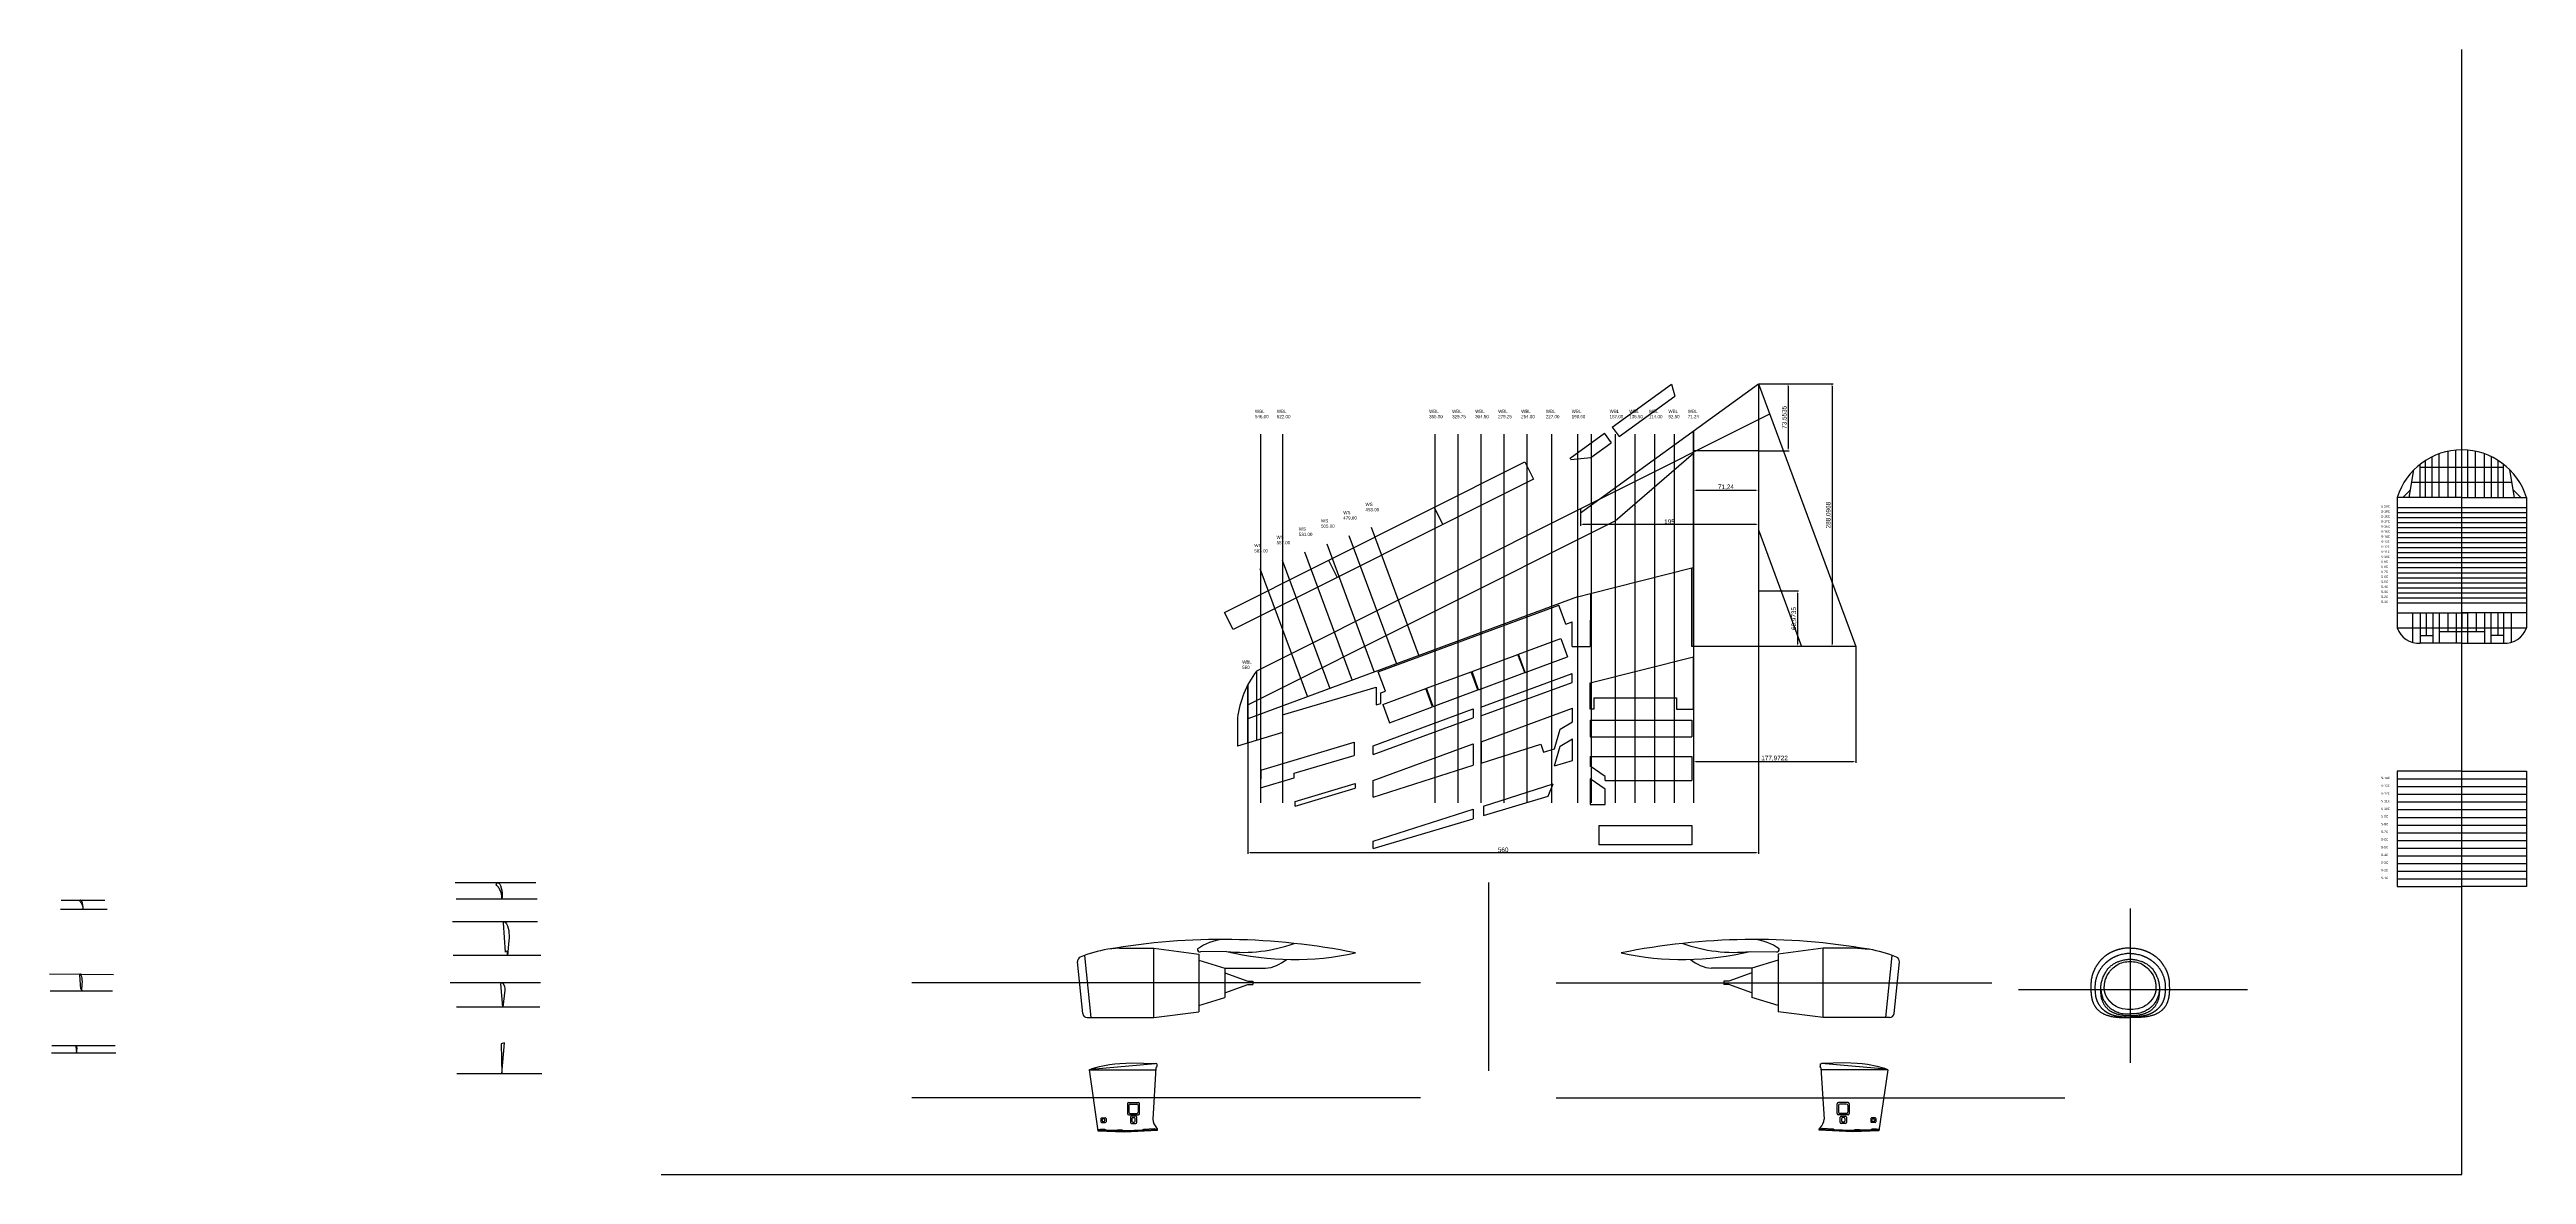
# Model space of a CAD drawing. Header units: millimetres. Extents: x 4754 to 10367, y 367 to 2510.
# Drawn here: x 4754 to 7471, y 1275 to 2510 of the extents above; entities that cross this region are included whole.
import ezdxf

# ---------------------------------------------------------------- set-up
doc = ezdxf.new("R2010")
doc.units = ezdxf.units.MM
doc.header["$PDMODE"] = 35
doc.layers.get('Defpoints').update_dxf_attribs({"color": 2})
for name, color, linetype in [('图层1', 130, 'Continuous'), ('图层3', 1, 'Continuous'), ('标注', 3, 'Continuous')]:
    doc.layers.add(name, color=color, linetype=linetype)
doc.layers.add('图层2', color=6, linetype='Continuous', plot=False)
doc.styles.get("Standard").update_dxf_attribs({"font": 'arial.ttf'})
doc.dimstyles.new('ISO-25', dxfattribs={"dimtxt": 5, "dimasz": 2.5, "dimexe": 1.25, "dimexo": 0.625, "dimtad": 1, "dimdec": 4, "dimtxsty": 'Standard', "dimcen": 2.5, "dimadec": 0, "dimazin": 0, "dimtfac": 1, "dimtdec": 4, "dimtmove": 0, "dimatfit": 3, "dimfxl": 1, "dimarcsym": 0})

# ---------------------------------------------------------------- blocks, each defined once
blk = doc.blocks.new('*D1')
at = {"layer": 'Defpoints', "color": 0, "transparency": 16777216}
for p in [(6628.7, 2143), (6628.7, 1854.9), (6709.4, 1854.9)]:
    blk.add_point(p, dxfattribs=at)
at = {"layer": '标注', "color": 0, "lineweight": -2, "transparency": 16777216}
for p, q in [((6629.3, 2143), (6710.6, 2143)), ((6709.4, 2140.5), (6709.4, 1857.4)), ((6629.3, 1854.9), (6710.6, 1854.9))]:
    blk.add_line(p, q, dxfattribs=at)
at = {"layer": '标注', "color": 0, "transparency": 16777216}
for points in [[(6708.9, 2140.5), (6709.8, 2140.5), (6709.4, 2143)], [(6708.9, 1857.4), (6709.8, 1857.4), (6709.4, 1854.9)]]:
    blk.add_solid(points, dxfattribs=at)
at = {"layer": '标注', "color": 0, "transparency": 16777216, "insert": (6705.7, 1998.9), "char_height": 5, "attachment_point": 5, "rotation": 90}
blk.add_mtext('288,0968', dxfattribs=at)
blk = doc.blocks.new('*D2')
at = {"layer": 'Defpoints', "color": 0, "transparency": 16777216}
for p in [(6628.7, 1915.8), (6628.7, 1854.9), (6671.5, 1854.9)]:
    blk.add_point(p, dxfattribs=at)
at = {"layer": '标注', "color": 0, "lineweight": -2, "transparency": 16777216}
for p, q in [((6629.3, 1915.8), (6672.8, 1915.8)), ((6671.5, 1913.3), (6671.5, 1857.4)), ((6629.3, 1854.9), (6672.8, 1854.9))]:
    blk.add_line(p, q, dxfattribs=at)
at = {"layer": '标注', "color": 0, "transparency": 16777216}
for points in [[(6671.1, 1913.3), (6671.9, 1913.3), (6671.5, 1915.8)], [(6671.1, 1857.4), (6671.9, 1857.4), (6671.5, 1854.9)]]:
    blk.add_solid(points, dxfattribs=at)
at = {"layer": '标注', "color": 0, "transparency": 16777216, "insert": (6667.9, 1885.4), "char_height": 5, "attachment_point": 5, "rotation": 90}
blk.add_mtext('60,9735', dxfattribs=at)
blk = doc.blocks.new('*D3')
at = {"layer": 'Defpoints', "color": 0, "transparency": 16777216}
for p in [(6557.5, 1854.9), (6735.4, 1854.9), (6557.5, 1728.2)]:
    blk.add_point(p, dxfattribs=at)
at = {"layer": '标注', "color": 0, "lineweight": -2, "transparency": 16777216}
for p, q in [((6557.5, 1854.2), (6557.5, 1727)), ((6735.4, 1854.2), (6735.4, 1727)), ((6732.9, 1728.2), (6560, 1728.2))]:
    blk.add_line(p, q, dxfattribs=at)
at = {"layer": '标注', "color": 0, "transparency": 16777216}
for points in [[(6560, 1728.7), (6560, 1727.8), (6557.5, 1728.2)], [(6732.9, 1728.7), (6732.9, 1727.8), (6735.4, 1728.2)]]:
    blk.add_solid(points, dxfattribs=at)
at = {"layer": '标注', "color": 0, "transparency": 16777216, "insert": (6646.4, 1731.9), "char_height": 5, "attachment_point": 5}
blk.add_mtext('177,9722', dxfattribs=at)
blk = doc.blocks.new('*D4')
at = {"layer": 'Defpoints', "color": 0, "transparency": 16777216}
for p in [(6628.7, 1854.9), (6068.7, 1748.8), (6068.7, 1628.4)]:
    blk.add_point(p, dxfattribs=at)
at = {"layer": '标注', "color": 0, "lineweight": -2, "transparency": 16777216}
for p, q in [((6628.7, 1854.2), (6628.7, 1627.1)), ((6068.7, 1748.2), (6068.7, 1627.1)), ((6626.2, 1628.4), (6071.2, 1628.4))]:
    blk.add_line(p, q, dxfattribs=at)
at = {"layer": '标注', "color": 0, "transparency": 16777216}
for points in [[(6071.2, 1628.8), (6071.2, 1628), (6068.7, 1628.4)], [(6626.2, 1628.8), (6626.2, 1628), (6628.7, 1628.4)]]:
    blk.add_solid(points, dxfattribs=at)
at = {"layer": '标注', "color": 0, "transparency": 16777216, "insert": (6348.7, 1631.6), "char_height": 5, "attachment_point": 5}
blk.add_mtext('560', dxfattribs=at)
blk = doc.blocks.new('*D5')
at = {"layer": 'Defpoints', "color": 0, "transparency": 16777216}
for p in [(6628.7, 2143), (6628.7, 2069.4), (6661.2, 2069.4)]:
    blk.add_point(p, dxfattribs=at)
at = {"layer": '标注', "color": 0, "lineweight": -2, "transparency": 16777216}
for p, q in [((6629.3, 2143), (6662.4, 2143)), ((6661.2, 2140.5), (6661.2, 2071.9)), ((6629.3, 2069.4), (6662.4, 2069.4))]:
    blk.add_line(p, q, dxfattribs=at)
at = {"layer": '标注', "color": 0, "transparency": 16777216}
for points in [[(6660.8, 2140.5), (6661.6, 2140.5), (6661.2, 2143)], [(6660.8, 2071.9), (6661.6, 2071.9), (6661.2, 2069.4)]]:
    blk.add_solid(points, dxfattribs=at)
at = {"layer": '标注', "color": 0, "transparency": 16777216, "insert": (6657.5, 2106.2), "char_height": 5, "attachment_point": 5, "rotation": 90}
blk.add_mtext('73,5535', dxfattribs=at)
blk = doc.blocks.new('*D6')
at = {"layer": 'Defpoints', "color": 0, "transparency": 16777216}
for p in [(6557.5, 2069.4), (6628.7, 2069.4), (6557.5, 2025.9)]:
    blk.add_point(p, dxfattribs=at)
at = {"layer": '标注', "color": 0, "lineweight": -2, "transparency": 16777216}
for p, q in [((6557.5, 2068.8), (6557.5, 2024.6)), ((6628.7, 2068.8), (6628.7, 2024.6)), ((6626.2, 2025.9), (6560, 2025.9))]:
    blk.add_line(p, q, dxfattribs=at)
at = {"layer": '标注', "color": 0, "transparency": 16777216}
for points in [[(6560, 2026.3), (6560, 2025.5), (6557.5, 2025.9)], [(6626.2, 2026.3), (6626.2, 2025.5), (6628.7, 2025.9)]]:
    blk.add_solid(points, dxfattribs=at)
at = {"layer": '标注', "color": 0, "transparency": 16777216, "insert": (6593.1, 2029.5), "char_height": 5, "attachment_point": 5}
blk.add_mtext('71,24', dxfattribs=at)
blk = doc.blocks.new('*D7')
at = {"layer": 'Defpoints', "color": 0, "transparency": 16777216}
for p in [(6628.7, 2069.4), (6433.7, 2005.9), (6433.7, 1988.4)]:
    blk.add_point(p, dxfattribs=at)
at = {"layer": '标注', "color": 0, "lineweight": -2, "transparency": 16777216}
for p, q in [((6628.7, 2068.8), (6628.7, 1987.1)), ((6433.7, 2005.3), (6433.7, 1987.1)), ((6626.2, 1988.4), (6436.2, 1988.4))]:
    blk.add_line(p, q, dxfattribs=at)
at = {"layer": '标注', "color": 0, "transparency": 16777216}
for points in [[(6436.2, 1988.8), (6436.2, 1988), (6433.7, 1988.4)], [(6626.2, 1988.8), (6626.2, 1988), (6628.7, 1988.4)]]:
    blk.add_solid(points, dxfattribs=at)
at = {"layer": '标注', "color": 0, "transparency": 16777216, "insert": (6531.2, 1991.6), "char_height": 5, "attachment_point": 5}
blk.add_mtext('195', dxfattribs=at)

msp = doc.modelspace()

# ---------------------------------------------------------------- linework, layer by layer
at = {"layer": 'Defpoints'}
for p, q in [((6468.3083, 2095.30468), (6533.24072, 2142.41022)), ((6475.8145, 2084.95779), (6537.14675, 2129.45156)), ((6533.24072, 2142.41022), (6537.14675, 2129.45156)), ((6468.17115, 2095.49374), (6475.8145, 2084.95779)), ((6422.23687, 2061.36216), (6459.78863, 2088.60426)), ((6445.04663, 2062.1173), (6467.29483, 2078.25737)), ((6459.65148, 2088.79332), (6467.29483, 2078.25737)), ((6043.11746, 1892.16785), (6372.53378, 2057.19369)), ((6381.98857, 2038.32051), (6052.57086, 1873.29398)), ((6372.53378, 2057.19369), (6381.98857, 2038.32051)), ((6423.0219, 2059.79511), (6422.23687, 2061.36216)), ((6423.0219, 2059.79511), (6445.04663, 2062.1173)), ((6273.09005, 2007.37592), (6282.54484, 1988.50274)), ((6157.07673, 1949.25738), (6166.53152, 1930.38421)), ((6052.56976, 1873.29342), (6043.11746, 1892.16785)), ((6365.63199, 1846.31921), (6411.99614, 1863.4959)), ((6411.99614, 1863.4959), (6419.39732, 1843.51827)), ((6264.67593, 1808.91766), (6313.60855, 1827.0459)), ((6320.97844, 1807.05668), (6313.60855, 1827.0459)), ((6314.57838, 1827.4052), (6364.98088, 1846.07799)), ((6321.69704, 1807.3229), (6314.57838, 1827.4052)), ((6321.69704, 1807.3229), (6372.35077, 1826.08877)), ((6324.1957, 1788.20887), (6424.2957, 1825.11505)), ((6372.35077, 1826.08877), (6364.98088, 1846.07799)), ((6373.03317, 1826.34158), (6365.63199, 1846.31921)), ((6373.03317, 1826.34158), (6419.39732, 1843.51827)), ((6424.2957, 1815.30106), (6424.2957, 1825.11505)), ((6444.2957, 1814.75781), (6557.4557, 1843.51641)), ((6557.4557, 1785.95007), (6557.4557, 1843.51641)), ((6216.59557, 1791.10516), (6263.99353, 1808.66485)), ((6271.36341, 1788.67562), (6263.99353, 1808.66485)), ((6272.04582, 1788.92844), (6264.67593, 1808.91766)), ((6272.04582, 1788.92844), (6320.97844, 1807.05668)), ((6324.1957, 1778.50008), (6424.36721, 1815.32735)), ((6444.2957, 1786.09619), (6444.2957, 1814.75781)), ((6448.25859, 1798.22103), (6539.01332, 1798.22103)), ((6448.25859, 1798.22103), (6448.25859, 1786.09619)), ((6539.01332, 1798.22103), (6539.01332, 1786.09619)), ((6206.03129, 1745.83356), (6315.75779, 1786.28896)), ((6206.03129, 1736.24008), (6315.75779, 1776.58017)), ((6216.59482, 1791.10488), (6223.92437, 1771.10071)), ((6223.92437, 1771.10071), (6271.36341, 1788.67562)), ((6315.75779, 1786.28896), (6315.75779, 1776.58017)), ((6324.1957, 1788.20887), (6324.1957, 1778.50008)), ((6324.67158, 1750.18133), (6424.77158, 1787.08751)), ((6411.22158, 1764.03693), (6424.77158, 1772.04814)), ((6424.77158, 1772.04814), (6424.77158, 1787.08751)), ((6448.25859, 1786.09619), (6444.2957, 1786.09619)), ((6444.2957, 1773.80045), (6444.2957, 1755.67018)), ((6444.2957, 1773.80045), (6555.59114, 1773.80045)), ((6539.01332, 1786.09619), (6557.4557, 1786.09619)), ((6555.59114, 1773.80045), (6555.59114, 1755.67018)), ((6082.82046, 1719.10852), (6185.41353, 1749.71253)), ((6185.41353, 1749.71253), (6185.41353, 1735.2736)), ((6206.03129, 1707.59294), (6315.75779, 1748.04834)), ((6206.03129, 1736.24008), (6206.03129, 1745.83356)), ((6315.75779, 1748.04834), (6315.75779, 1724.46742)), ((6324.67158, 1750.18133), (6324.67158, 1726.6004)), ((6324.67158, 1726.6004), (6390.20799, 1747.56422)), ((6390.20799, 1747.56422), (6392.83122, 1738.77041)), ((6390.20799, 1747.56422), (6392.83122, 1738.77041)), ((6392.83122, 1738.77041), (6405.17158, 1742.4516)), ((6405.17158, 1742.4516), (6411.22158, 1764.03693)), ((6405.17158, 1723.65933), (6411.22158, 1745.24466)), ((6411.22158, 1745.24466), (6424.77158, 1753.25587)), ((6424.77158, 1729.50611), (6424.77158, 1753.25587)), ((6424.77158, 1729.50611), (6424.77158, 1744.04994)), ((6444.2957, 1755.67018), (6555.59114, 1755.67018)), ((6082.82046, 1719.10852), (6082.69546, 1699.62124)), ((6119.47524, 1715.60389), (6185.41353, 1735.2736)), ((6119.47524, 1710.59282), (6119.47524, 1715.60389)), ((6206.03129, 1689.36805), (6315.75779, 1724.46742)), ((6405.17158, 1723.65933), (6424.77158, 1729.50611)), ((6444.2957, 1734.10014), (6444.2957, 1723.48389)), ((6444.2957, 1734.10014), (6555.59114, 1734.10014)), ((6460.45838, 1712.09941), (6444.2957, 1723.48389)), ((6460.45838, 1707.65972), (6460.45838, 1712.09941)), ((6555.59114, 1734.10014), (6555.59114, 1707.65972)), ((6082.69546, 1699.62124), (6119.47524, 1710.59282)), ((6120.42477, 1684.64837), (6186.36306, 1704.31808)), ((6120.42477, 1679.6373), (6186.36306, 1699.30701)), ((6120.42477, 1679.6373), (6120.42477, 1684.64837)), ((6186.36306, 1704.31808), (6186.36306, 1699.30701)), ((6206.03129, 1689.36805), (6206.03129, 1707.59294)), ((6327.1927, 1679.6613), (6403.54812, 1704.08591)), ((6327.1927, 1669.29841), (6398.10897, 1690.45307)), ((6398.10897, 1690.45307), (6403.54812, 1704.08591)), ((6444.2957, 1709.38043), (6444.2957, 1681.43455)), ((6460.45838, 1697.99595), (6444.2957, 1709.38043)), ((6460.45838, 1707.65972), (6555.59114, 1707.65972)), ((6460.45838, 1681.43455), (6460.45838, 1697.99595)), ((6206.03129, 1640.98221), (6315.75779, 1676.08158)), ((6206.03129, 1632.98675), (6315.75779, 1665.71869)), ((6315.75779, 1676.08158), (6315.75779, 1665.71869)), ((6327.1927, 1679.6613), (6327.1927, 1669.29841)), ((6444.2957, 1681.43455), (6460.45838, 1681.43455)), ((6453.6957, 1658.22808), (6453.6957, 1636.90327)), ((6453.6957, 1658.22808), (6555.59114, 1658.22808)), ((6555.59114, 1658.22808), (6555.59114, 1636.90327)), ((6206.03129, 1632.98675), (6206.03129, 1640.98221)), ((6555.59114, 1636.90327), (6453.6957, 1636.90327)), ((4766.99852, 1576.23541), (4814.92136, 1576.23541)), ((5287.84571, 1595.28976), (5199.0802, 1595.28976)), ((5289.11984, 1577.3687), (5200.35433, 1577.3687)), ((4766.2967, 1566.42142), (4817.5516, 1566.42142)), ((5289.4936, 1552.71028), (5196.42048, 1552.71028)), ((5965.45169, 1447.49948), (5965.45169, 1523.81948)), ((6699.66503, 1447.49948), (6699.66503, 1523.81948)), ((4754.34632, 1495.37053), (4824.5391, 1494.95723)), ((5293.07185, 1515.70392), (5197.03686, 1515.70392)), ((5887.59872, 1451.9942), (5881.83813, 1508.70619)), ((5896.65528, 1447.49948), (5889.72265, 1515.74991)), ((6014.79169, 1517.29645), (6014.79169, 1454.02252)), ((6043.57169, 1501.58011), (6043.57169, 1469.73886)), ((6043.57169, 1496.75863), (6068.81766, 1487.59791)), ((6621.54503, 1496.75863), (6596.29905, 1487.59791)), ((6621.54503, 1501.58011), (6621.54503, 1469.73886)), ((6650.32503, 1517.29645), (6650.32503, 1454.02252)), ((6768.46144, 1447.49948), (6775.39406, 1515.74991)), ((6777.51799, 1451.9942), (6783.27859, 1508.70619)), ((4754.93007, 1476.73234), (4823.36919, 1476.73234)), ((5292.84877, 1485.72287), (5193.73059, 1485.72287)), ((6014.79169, 1460.76749), (6043.57169, 1469.73886)), ((6043.57169, 1474.56034), (6068.81766, 1483.72106)), ((6068.81766, 1487.59791), (6074.33169, 1487.59791)), ((6068.81766, 1483.72106), (6074.33169, 1483.72106)), ((6074.33169, 1487.59791), (6074.33169, 1483.72106)), ((6596.29905, 1487.59791), (6590.78503, 1487.59791)), ((6590.78503, 1487.59791), (6590.78503, 1483.72106)), ((6596.29905, 1483.72106), (6590.78503, 1483.72106)), ((6621.54503, 1474.56034), (6596.29905, 1483.72106)), ((6650.32503, 1460.76749), (6621.54503, 1469.73886)), ((5292.29595, 1459.03151), (5200.73939, 1459.03151)), ((5892.57313, 1447.49948), (5964.89169, 1447.49948)), ((5899.67169, 1447.49948), (5965.45169, 1447.49948)), ((5965.45169, 1447.49948), (6014.79169, 1454.02252)), ((6699.66503, 1447.49948), (6650.32503, 1454.02252)), ((6765.44503, 1447.49948), (6699.66503, 1447.49948)), ((6772.54359, 1447.49948), (6700.22503, 1447.49948)), ((4826.25019, 1416.65139), (4756.96914, 1416.65139)), ((5253.30846, 1419.81125), (5249.57357, 1418.87207)), ((5249.57357, 1418.87207), (5250.49228, 1385.96738)), ((5250.49228, 1385.96738), (5253.30846, 1419.81125)), ((4827.09404, 1408.65593), (4756.63229, 1408.65593)), ((5294.45707, 1385.96738), (5201.10645, 1385.96738)), ((5894.65934, 1390.0473), (5897.92114, 1391.53521)), ((5894.65934, 1390.0473), (5904.28961, 1323.44732)), ((5894.65934, 1390.0473), (5967.79436, 1390.0473)), ((5896.757, 1391.00417), (5967.16385, 1397.12031)), ((5897.92114, 1391.53521), (5906.11258, 1393.96111)), ((5906.11258, 1393.96111), (5916.769, 1395.93582)), ((5916.769, 1395.93582), (5922.79742, 1396.81378)), ((5922.79742, 1396.81378), (5928.15205, 1397.29196)), ((5928.15205, 1397.29196), (5941.48505, 1397.94885)), ((5941.48505, 1397.94885), (5967.16385, 1397.12031)), ((5967.92826, 1392.22117), (5964.46097, 1335.92981)), ((5968.84933, 1396.90506), (5967.16385, 1397.12031)), ((5968.84933, 1396.90506), (5968.84933, 1394.03023)), ((6696.26739, 1396.90506), (6697.95287, 1397.12031)), ((6696.26739, 1396.90506), (6696.26739, 1394.03023)), ((6697.18846, 1392.22117), (6700.65575, 1335.92981)), ((6770.45738, 1390.0473), (6697.32236, 1390.0473)), ((6723.63166, 1397.94885), (6697.95287, 1397.12031)), ((6768.35971, 1391.00417), (6697.95287, 1397.12031)), ((6736.96466, 1397.29196), (6723.63166, 1397.94885)), ((6742.3193, 1396.81378), (6736.96466, 1397.29196)), ((6748.34772, 1395.93582), (6742.3193, 1396.81378)), ((6759.00414, 1393.96111), (6748.34772, 1395.93582)), ((6767.19557, 1391.53521), (6759.00414, 1393.96111)), ((6770.45738, 1390.0473), (6760.82711, 1323.44732)), ((6770.45738, 1390.0473), (6767.19557, 1391.53521)), ((5907.46549, 1336.74253), (5907.46549, 1333.28481)), ((5908.30942, 1337.58647), (5912.32067, 1337.58647)), ((5908.30942, 1332.44088), (5912.32067, 1332.44088)), ((5908.77425, 1335.53908), (5908.77425, 1334.43775)), ((5911.01578, 1336.38302), (5909.61819, 1336.38302)), ((5909.61819, 1333.59381), (5911.01578, 1333.59381)), ((5911.85971, 1334.43775), (5911.85971, 1335.53908)), ((5913.1646, 1336.74253), (5913.1646, 1333.28481)), ((5936.7313, 1352.8327), (5936.7313, 1342.30316)), ((5938.13786, 1354.23926), (5948.58219, 1354.23926)), ((5938.13786, 1340.8966), (5948.58219, 1340.8966)), ((5938.26553, 1351.26641), (5938.26553, 1343.85446)), ((5939.67209, 1352.67297), (5947.06224, 1352.67297)), ((5939.67209, 1342.4479), (5947.06224, 1342.4479)), ((5939.85321, 1338.27884), (5939.85321, 1332.35735)), ((5945.69138, 1339.40409), (5940.97846, 1339.40409)), ((5940.97846, 1331.2321), (5945.69138, 1331.2321)), ((5941.53355, 1336.83475), (5941.53355, 1333.94956)), ((5942.6588, 1337.96), (5943.97642, 1337.96)), ((5942.6588, 1332.82432), (5943.97642, 1332.82432)), ((5945.10167, 1333.94956), (5945.10167, 1336.83475)), ((5946.81662, 1332.35735), (5946.81662, 1338.27884)), ((5948.4688, 1351.26641), (5948.4688, 1343.85446)), ((5949.98875, 1342.30316), (5949.98875, 1352.8327)), ((6715.12796, 1342.30316), (6715.12796, 1352.8327)), ((6726.97886, 1354.23926), (6716.53452, 1354.23926)), ((6726.97886, 1340.8966), (6716.53452, 1340.8966)), ((6716.64791, 1351.26641), (6716.64791, 1343.85446)), ((6725.44463, 1352.67297), (6718.05447, 1352.67297)), ((6725.44463, 1342.4479), (6718.05447, 1342.4479)), ((6718.30009, 1332.35735), (6718.30009, 1338.27884)), ((6719.42534, 1339.40409), (6724.13826, 1339.40409)), ((6724.13826, 1331.2321), (6719.42534, 1331.2321)), ((6720.01505, 1333.94956), (6720.01505, 1336.83475)), ((6722.45791, 1337.96), (6721.14029, 1337.96)), ((6722.45791, 1332.82432), (6721.14029, 1332.82432)), ((6723.58316, 1336.83475), (6723.58316, 1333.94956)), ((6725.2635, 1338.27884), (6725.2635, 1332.35735)), ((6726.85119, 1351.26641), (6726.85119, 1343.85446)), ((6728.38542, 1352.8327), (6728.38542, 1342.30316)), ((6751.95211, 1336.74253), (6751.95211, 1333.28481)), ((6756.80729, 1337.58647), (6752.79605, 1337.58647)), ((6756.80729, 1332.44088), (6752.79605, 1332.44088)), ((6753.257, 1334.43775), (6753.257, 1335.53908)), ((6754.10094, 1336.38302), (6755.49852, 1336.38302)), ((6755.49852, 1333.59381), (6754.10094, 1333.59381)), ((6756.34246, 1335.53908), (6756.34246, 1334.43775)), ((6757.65123, 1336.74253), (6757.65123, 1333.28481)), ((5904.09923, 1324.76392), (5905.2876, 1324.70118)), ((5904.19847, 1324.07764), (5933.147, 1322.94971)), ((5904.28961, 1323.44732), (5933.21544, 1322.35195)), ((5905.2876, 1324.70118), (5906.77427, 1325.20998)), ((5906.77427, 1325.20998), (5911.47999, 1325.0758)), ((5911.47999, 1325.0758), (5912.80374, 1324.29757)), ((5912.80374, 1324.29757), (5924.15196, 1324.01866)), ((5924.15196, 1324.01866), (5925.54124, 1324.53185)), ((5925.54124, 1324.53185), (5930.63146, 1324.53185)), ((5930.63146, 1324.53185), (5931.25075, 1323.95939)), ((5931.25075, 1323.95939), (5932.09087, 1323.595)), ((5932.09087, 1323.595), (5934.62301, 1323.64982)), ((5933.147, 1322.94971), (5969.73233, 1324.70927)), ((5933.21544, 1322.35195), (5969.73233, 1324.14393)), ((5934.62301, 1323.64982), (5953.24237, 1324.53137)), ((5953.24237, 1324.53137), (5954.60422, 1325.26001)), ((5954.60422, 1325.26001), (5966.39098, 1325.74703)), ((5966.39098, 1325.74703), (5967.44196, 1325.27051)), ((5967.44196, 1325.27051), (5969.73233, 1325.37375)), ((5969.73233, 1325.54224), (5968.52897, 1326.60658)), ((5969.73233, 1324.14393), (5969.73233, 1325.54224)), ((6695.38439, 1325.54224), (6696.58775, 1326.60658)), ((6695.38439, 1324.14393), (6695.38439, 1325.54224)), ((6697.67475, 1325.27051), (6695.38439, 1325.37375)), ((6731.96972, 1322.94971), (6695.38439, 1324.70927)), ((6731.90128, 1322.35195), (6695.38439, 1324.14393)), ((6698.72573, 1325.74703), (6697.67475, 1325.27051)), ((6710.5125, 1325.26001), (6698.72573, 1325.74703)), ((6711.87435, 1324.53137), (6710.5125, 1325.26001)), ((6730.49371, 1323.64982), (6711.87435, 1324.53137)), ((6733.02584, 1323.595), (6730.49371, 1323.64982)), ((6760.82711, 1323.44732), (6731.90128, 1322.35195)), ((6760.91825, 1324.07764), (6731.96972, 1322.94971)), ((6733.86597, 1323.95939), (6733.02584, 1323.595)), ((6734.48525, 1324.53185), (6733.86597, 1323.95939)), ((6739.57548, 1324.53185), (6734.48525, 1324.53185)), ((6740.96476, 1324.01866), (6739.57548, 1324.53185)), ((6752.31298, 1324.29757), (6740.96476, 1324.01866)), ((6753.63673, 1325.0758), (6752.31298, 1324.29757)), ((6758.34244, 1325.20998), (6753.63673, 1325.0758)), ((6759.82911, 1324.70118), (6758.34244, 1325.20998)), ((6761.01749, 1324.76392), (6759.82911, 1324.70118))]:
    msp.add_line(p, q, dxfattribs=at)
for points in [[(4789.9168, 1575.01756, 0.1993132584), (4789.14675, 1576.00281, 0.166854288), (4788.31239, 1576.23288, 0.6160942818), (4787.79482, 1574.80957, -0.0436470775), (4788.933, 1573.48897, -0.1668776002), (4790.95994, 1566.42142, 0.131024811), (4789.9168, 1575.01756)], [(5249.44769, 1484.55769, -0.7239677311), (5251.67753, 1485.18313, -0.1660235544), (5253.55261, 1477.503), (5251.7076, 1459.03147), (5249.45015, 1484.59827)]]:
    msp.add_lwpolyline(points, format="xyb", dxfattribs=at)
for points in [[(5249.59525, 1584.57117, 0.0663183304), (5247.71285, 1588.88278, 0.0605704436), (5245.41652, 1591.99187, 0.0418416664), (5244.79637, 1592.6392, -0.6479701921), (5245.73362, 1595.27705, -0.1863544021), (5247.20377, 1594.88802, -0.1323079581), (5248.24705, 1593.7988, -0.0411807841), (5249.40123, 1590.75227, -0.1200648815), (5250.44427, 1577.35766, 0.0878789753)], [(5254.09449, 1552.38484, -0.1292066649), (5258.00295, 1543.18218, -0.0308946038), (5258.26244, 1532.02777), (5256.83203, 1515.70388), (5256.73046, 1520.28559), (5254.53221, 1520.21335), (5254.30553, 1519.44682), (5252.08546, 1551.35629, -0.7048802828)], [(4787.33735, 1494.56479), (4788.41751, 1478.61276), (4788.5068, 1478.98217), (4789.56699, 1479.02808), (4789.61046, 1476.73237), (4790.29938, 1484.56998), (4790.34819, 1486.8083), (4790.26527, 1489.3534, 0.1508732927), (4788.31086, 1495.01306, 0.6803031045)], [(4783.28764, 1416.21335), (4783.96057, 1408.65589), (4784.49862, 1413.97871, 0.1750830542), (4783.95703, 1416.48688, 0.8182748185)]]:
    msp.add_lwpolyline(points, format="xyb", close=True, dxfattribs=at)
for centre, radius, start, end in [((5935.50016, 1393.66019), 130.38973, 99.06493934, 112.84816406), ((6729.61656, 1393.66019), 130.38973, 67.15183594, 80.93506066), ((5886.81253, 1509.21147), 5, 112.84816406, 185.8), ((6778.30418, 1509.21147), 5, 354.2, 67.15183594), ((5892.57313, 1452.49948), 5, 185.8, 270), ((6772.54359, 1452.49948), 5, 270, 354.2), ((5908.30942, 1336.74253), 0.84394, 90, 180), ((5908.30942, 1333.28481), 0.84394, 180, 270), ((5909.61819, 1335.53908), 0.84394, 90, 180), ((5909.61819, 1334.43775), 0.84394, 180, 270), ((5911.01578, 1335.53908), 0.84394, 0, 90), ((5911.01578, 1334.43775), 0.84394, 270, 0), ((5912.32067, 1336.74253), 0.84394, 0, 90), ((5912.32067, 1333.28481), 0.84394, 270, 0), ((5938.13786, 1352.8327), 1.40656, 90, 180), ((5938.13786, 1342.30316), 1.40656, 180, 270), ((5939.67209, 1351.26641), 1.40656, 90, 180), ((5939.67209, 1343.85446), 1.40656, 180, 270), ((5940.97846, 1338.27884), 1.12525, 90, 180), ((5940.97846, 1332.35735), 1.12525, 180, 270), ((5942.6588, 1336.83475), 1.12525, 90, 180), ((5942.6588, 1333.94956), 1.12525, 180, 270), ((5943.97642, 1336.83475), 1.12525, 0, 90), ((5943.97642, 1333.94956), 1.12525, 270, 0), ((5945.69138, 1338.27884), 1.12525, 0, 90), ((5945.69138, 1332.35735), 1.12525, 270, 0), ((5947.06224, 1351.26641), 1.40656, 0, 90), ((5947.06224, 1343.85446), 1.40656, 270, 0), ((5948.58219, 1352.8327), 1.40656, 0, 90), ((5948.58219, 1342.30316), 1.40656, 270, 0), ((5978.71873, 1336.60179), 14.27359, 182.69838357, 224.44775374), ((6686.39799, 1336.60179), 14.27359, 315.55224626, 357.30161643), ((6716.53452, 1352.8327), 1.40656, 90, 180), ((6716.53452, 1342.30316), 1.40656, 180, 270), ((6718.05447, 1351.26641), 1.40656, 90, 180), ((6718.05447, 1343.85446), 1.40656, 180, 270), ((6719.42534, 1338.27884), 1.12525, 90, 180), ((6719.42534, 1332.35735), 1.12525, 180, 270), ((6721.14029, 1336.83475), 1.12525, 90, 180), ((6721.14029, 1333.94956), 1.12525, 180, 270), ((6722.45791, 1336.83475), 1.12525, 0, 90), ((6722.45791, 1333.94956), 1.12525, 270, 0), ((6724.13826, 1338.27884), 1.12525, 0, 90), ((6724.13826, 1332.35735), 1.12525, 270, 0), ((6725.44463, 1351.26641), 1.40656, 0, 90), ((6725.44463, 1343.85446), 1.40656, 270, 0), ((6726.97886, 1352.8327), 1.40656, 0, 90), ((6726.97886, 1342.30316), 1.40656, 270, 0), ((6752.79605, 1336.74253), 0.84394, 90, 180), ((6752.79605, 1333.28481), 0.84394, 180, 270), ((6754.10094, 1335.53908), 0.84394, 90, 180), ((6754.10094, 1334.43775), 0.84394, 180, 270), ((6755.49852, 1335.53908), 0.84394, 0, 90), ((6755.49852, 1334.43775), 0.84394, 270, 0), ((6756.80729, 1336.74253), 0.84394, 0, 90), ((6756.80729, 1333.28481), 0.84394, 270, 0)]:
    msp.add_arc(centre, radius, start, end, dxfattribs=at)
for points, knots in [([(7036.39677, 1449.3398), (7036.68544, 1449.35484), (7037.49932, 1449.40775), (7038.86417, 1449.44643), (7040.47718, 1449.51412), (7042.06736, 1449.55507), (7043.58346, 1449.79957), (7045.05319, 1450.00111), (7046.49349, 1450.26131), (7047.91151, 1450.51242), (7049.28361, 1450.82166), (7050.59549, 1451.23141), (7051.88757, 1451.58989), (7053.10542, 1452.08812), (7054.2914, 1452.60588), (7055.46829, 1453.08941), (7056.53456, 1453.74736), (7057.64775, 1454.28145), (7058.60075, 1455.04468), (7059.62927, 1455.6837), (7060.47514, 1456.53469), (7061.33817, 1457.36074), (7062.16494, 1458.22627), (7062.9409, 1459.13896), (7063.76541, 1460.01122), (7064.4011, 1461.04633), (7065.12584, 1462.06241), (7065.61825, 1463.22166), (7066.1869, 1464.37066), (7066.60695, 1465.58262), (7067.49601, 1467.69854), (7067.93915, 1470.04401), (7068.21374, 1472.47521), (7068.38399, 1474.02828), (7068.45665, 1475.63036), (7068.46312, 1477.25505), (7068.5758, 1478.90736), (7068.51513, 1480.63614), (7068.39623, 1482.44368), (7068.2067, 1484.41062), (7067.74322, 1486.52056), (7067.10956, 1488.84477), (7066.50736, 1490.85836), (7065.68712, 1492.75689), (7064.80546, 1494.43442), (7063.79528, 1496.46793), (7062.63317, 1498.2222), (7061.5086, 1500.06963), (7060.02141, 1501.98548), (7057.62966, 1504.11963), (7054.68667, 1506.499), (7051.29123, 1508.22575), (7048.25371, 1509.46007), (7045.70033, 1510.32244), (7043.4026, 1510.82303), (7041.36056, 1511.28585), (7039.40544, 1511.41053), (7037.78362, 1511.58457), (7036.77916, 1511.51385), (7036.39677, 1511.48693), (7036.01437, 1511.51385), (7035.00992, 1511.58457), (7033.38809, 1511.41053), (7031.43298, 1511.28585), (7029.39094, 1510.82303), (7027.09321, 1510.32244), (7024.53982, 1509.46007), (7021.5023, 1508.22575), (7018.10687, 1506.499), (7015.16388, 1504.11963), (7012.77213, 1501.98548), (7011.28494, 1500.06963), (7010.16037, 1498.2222), (7008.99825, 1496.46793), (7007.98807, 1494.43442), (7007.10642, 1492.75689), (7006.28618, 1490.85836), (7005.68397, 1488.84477), (7005.05032, 1486.52056), (7004.58684, 1484.41062), (7004.3973, 1482.44368), (7004.2784, 1480.63614), (7004.21774, 1478.90736), (7004.33042, 1477.25505), (7004.33688, 1475.63036), (7004.40955, 1474.02828), (7004.5798, 1472.47521), (7004.85439, 1470.04401), (7005.29753, 1467.69854), (7006.18659, 1465.58262), (7006.60664, 1464.37066), (7007.17529, 1463.22166), (7007.6677, 1462.06241), (7008.39244, 1461.04633), (7009.02813, 1460.01122), (7009.85264, 1459.13896), (7010.6286, 1458.22627), (7011.45537, 1457.36074), (7012.3184, 1456.53469), (7013.16427, 1455.6837), (7014.19279, 1455.04468), (7015.14579, 1454.28145), (7016.25897, 1453.74736), (7017.32525, 1453.08941), (7018.50214, 1452.60588), (7019.68812, 1452.08812), (7020.90597, 1451.58989), (7022.19805, 1451.23141), (7023.50993, 1450.82166), (7024.88202, 1450.51242), (7026.30004, 1450.26131), (7027.74034, 1450.00111), (7029.21007, 1449.79957), (7030.72618, 1449.55507), (7032.31636, 1449.51412), (7033.92937, 1449.44643), (7035.29422, 1449.40775), (7036.1081, 1449.35484), (7036.39677, 1449.3398)], [0, 0, 0, 0, 4.9599057941, 13.9847283745, 23.4335156292, 32.6764838543, 41.2405023185, 49.7517967718, 58.1411669341, 66.3521557248, 74.4689818178, 82.2537420796, 89.9349467875, 97.4590760319, 104.7994325631, 112.1648216129, 119.2383470044, 126.2705173582, 133.2636751356, 140.1140724379, 146.9718873053, 153.7566186572, 160.642257793, 167.489629707, 174.3310361999, 181.1628276281, 188.2819095808, 195.6837790455, 202.691621711, 210.2768695291, 217.6632816843, 242.0510707133, 250.7674639615, 259.7029704472, 268.8480326145, 278.2757796823, 287.5820465617, 297.2445714106, 307.9274439094, 318.6822846029, 331.1133188235, 344.9309310177, 360.0508649821, 367.1088629773, 380.3860007663, 392.5722093259, 406.0334846419, 416.4479716691, 429.6955449349, 447.4560258779, 471.3330808861, 494.4195832218, 512.4681273934, 527.630446231, 540.575695168, 552.8238032663, 563.4760394124, 574.1617521541, 580.7304218238, 580.7304218238, 580.7304218238, 587.2990914936, 597.9848042352, 608.6370403814, 620.8851484796, 633.8303974167, 648.9927162543, 667.0412604259, 690.1277627616, 714.0048177697, 731.7652987127, 745.0128719785, 755.4273590057, 768.8886343217, 781.0748428814, 794.3519806703, 801.4099786656, 816.5299126299, 830.3475248242, 842.7785590447, 853.5333997382, 864.216272237, 873.878797086, 883.1850639653, 892.6128110331, 901.7578732005, 910.6933796862, 919.4097729344, 943.7975619633, 951.1839741186, 958.7692219366, 965.7770646021, 973.1789340669, 980.2980160196, 987.1298074477, 993.9712139407, 1000.8185858546, 1007.7042249904, 1014.4889563423, 1021.3467712098, 1028.197168512, 1035.1903262895, 1042.2224966433, 1049.2960220348, 1056.6614110845, 1064.0017676158, 1071.5258968602, 1079.207101568, 1086.9918618298, 1095.1086879228, 1103.3196767135, 1111.7090468758, 1120.2203413292, 1128.7843597934, 1138.0273280184, 1147.4761152732, 1156.5009378536, 1161.4608436477, 1161.4608436477, 1161.4608436477, 1161.4608436477]), ([(7004.30774, 1477.3891), (7004.36413, 1477.21582), (7004.46329, 1476.91108), (7004.49891, 1476.46136), (7004.65275, 1475.36668), (7004.95085, 1473.53378), (7005.65167, 1470.70197), (7006.69388, 1468.1654), (7007.80202, 1465.86911), (7008.90427, 1464.11623), (7010.22194, 1462.35033), (7011.50051, 1460.79334), (7012.71391, 1459.58352), (7014.61226, 1457.91005), (7016.94227, 1456.20971), (7020.23972, 1454.56947), (7022.93364, 1453.38), (7025.95325, 1452.44175), (7028.86591, 1451.89037), (7031.53411, 1451.57432), (7033.84507, 1451.50202), (7035.32484, 1451.482), (7036.20246, 1451.47789), (7036.39677, 1451.47776)], [0, 0, 0, 0, 3.1138972733, 5.4761995881, 7.71057378, 22.0953547408, 37.3240071098, 57.6626399814, 69.0196553492, 81.0533739285, 93.1211046693, 106.8269332255, 115.5819834319, 122.4910392135, 150.2657900927, 164.6974567268, 185.644646192, 200.7359879353, 218.8494304573, 236.4449699772, 246.7863966963, 258.5117578507, 261.8461936061, 261.8461936061, 261.8461936061, 261.8461936061]), ([(7068.48579, 1477.3891), (7068.42941, 1477.21582), (7068.33024, 1476.91108), (7068.29462, 1476.46136), (7068.14079, 1475.36668), (7067.84268, 1473.53378), (7067.14187, 1470.70197), (7066.09966, 1468.1654), (7064.99151, 1465.86911), (7063.88927, 1464.11623), (7062.5716, 1462.35033), (7061.29302, 1460.79334), (7060.07963, 1459.58352), (7058.18128, 1457.91005), (7055.85126, 1456.20971), (7052.55381, 1454.56947), (7049.8599, 1453.38), (7046.84028, 1452.44175), (7043.92763, 1451.89037), (7041.25942, 1451.57432), (7038.94847, 1451.50202), (7037.46869, 1451.482), (7036.59107, 1451.47789), (7036.39677, 1451.47776)], [0, 0, 0, 0, 3.1138972733, 5.4761995881, 7.71057378, 22.0953547408, 37.3240071098, 57.6626399814, 69.0196553492, 81.0533739285, 93.1211046693, 106.8269332255, 115.5819834319, 122.4910392135, 150.2657900927, 164.6974567268, 185.644646192, 200.7359879353, 218.8494304573, 236.4449699772, 246.7863966963, 258.5117578507, 261.8461936061, 261.8461936061, 261.8461936061, 261.8461936061]), ([(5967.92826, 1392.22117), (5967.96344, 1392.47798), (5968.02124, 1392.90002), (5968.53763, 1393.10132), (5968.78545, 1393.51947), (5968.8375, 1393.82967), (5968.84933, 1394.03023)], [0, 0, 0, 0, 2.5243563825, 4.1485075727, 5.3959653154, 7.5210514184, 7.5210514184, 7.5210514184, 7.5210514184]), ([(6697.18846, 1392.22117), (6697.15328, 1392.47798), (6697.09547, 1392.90002), (6696.57908, 1393.10132), (6696.33126, 1393.51947), (6696.27922, 1393.82967), (6696.26739, 1394.03023)], [0, 0, 0, 0, 2.5243563825, 4.1485075727, 5.3959653154, 7.5210514184, 7.5210514184, 7.5210514184, 7.5210514184])]:
    msp.add_open_spline(points, degree=3, knots=knots, dxfattribs=at)
at = {"layer": 'Defpoints', "lineweight": -3}
msp.add_rational_spline([(7036.39677, 1456.26124), (7037.72436, 1456.25757), (7039.05054, 1456.31884), (7040.37214, 1456.44491), (7041.85585, 1456.55773), (7043.32758, 1456.77717), (7044.77967, 1457.10209), (7048.75875, 1457.88957), (7052.41651, 1459.64282), (7055.52267, 1462.25146), (7055.6947, 1462.39209), (7056.17531, 1462.78498), (7056.92432, 1463.49028), (7058.02339, 1464.6398), (7059.11206, 1465.78774), (7060.06235, 1467.04244), (7060.82937, 1467.97337), (7061.47129, 1469.02098), (7062.12376, 1470.0878), (7062.87706, 1471.59148), (7063.48808, 1473.22617), (7064.08729, 1474.90085), (7064.5386, 1476.8008), (7064.77506, 1479.40985), (7064.66711, 1483.09846), (7064.13643, 1486.52029), (7063.57229, 1489.18187), (7063.10061, 1490.25789), (7062.94942, 1490.60281), (7062.15535, 1492.43694), (7061.26574, 1494.22668), (7060.28308, 1495.96706), (7059.85993, 1496.71124), (7059.36715, 1497.41125), (7058.80932, 1498.06061), (7057.28919, 1499.8973), (7055.62346, 1501.60305), (7053.82336, 1503.16634), (7050.48531, 1505.93423), (7046.54929, 1507.75396), (7042.27831, 1508.50394), (7040.33424, 1508.83998), (7038.36954, 1509.01968), (7036.39677, 1509.04189), (7034.42399, 1509.01968), (7032.4593, 1508.83998), (7030.51523, 1508.50394), (7026.24425, 1507.75396), (7022.30822, 1505.93423), (7018.97017, 1503.16634), (7017.17008, 1501.60305), (7015.50435, 1499.8973), (7013.98422, 1498.06061), (7013.42639, 1497.41125), (7012.93361, 1496.71124), (7012.51046, 1495.96706), (7011.52779, 1494.22668), (7010.63819, 1492.43694), (7009.84412, 1490.60281), (7009.69292, 1490.25789), (7009.22124, 1489.18187), (7008.6571, 1486.52029), (7008.12643, 1483.09846), (7008.01847, 1479.40985), (7008.25494, 1476.8008), (7008.70625, 1474.90085), (7009.30545, 1473.22617), (7009.91648, 1471.59148), (7010.66977, 1470.0878), (7011.32225, 1469.02098), (7011.96416, 1467.97337), (7012.73118, 1467.04244), (7013.68148, 1465.78774), (7014.77014, 1464.6398), (7015.86922, 1463.49028), (7016.61823, 1462.78498), (7017.09884, 1462.39209), (7017.27087, 1462.25146), (7020.37702, 1459.64282), (7024.03479, 1457.88957), (7028.01387, 1457.10209), (7029.46596, 1456.77717), (7030.93768, 1456.55773), (7032.4214, 1456.44491), (7033.74299, 1456.31884), (7035.06918, 1456.25757), (7036.39677, 1456.26124)], [1, 0.999201931458, 0.999201931458, 1, 0.99826687531, 0.99826687531, 1, 0.979012017341, 0.979012017341, 1, 1, 1, 1, 1, 1, 1, 1, 1, 1, 1, 1, 1, 1, 1, 1, 1, 1, 1, 1, 0.999074030156, 0.999074030156, 1, 0.99690802754, 0.99690802754, 1, 0.997751291447, 0.997751291447, 1, 0.977724853078, 0.977724853078, 1, 0.99787034296, 0.99787034296, 1, 0.99787034296, 0.99787034296, 1, 0.977724853078, 0.977724853078, 1, 0.997751291447, 0.997751291447, 1, 0.99690802754, 0.99690802754, 1, 0.999074030156, 0.999074030156, 1, 1, 1, 1, 1, 1, 1, 1, 1, 1, 1, 1, 1, 1, 1, 1, 1, 1, 1, 1, 0.979012017341, 0.979012017341, 1, 0.99826687531, 0.99826687531, 1, 0.999201931458, 0.999201931458, 1], degree=3, knots=[0, 0, 0, 0, 0.0978710062, 0.0978710062, 0.0978710062, 0.2421156376, 0.2421156376, 0.2421156376, 0.7452940213, 0.7452940213, 0.7452940213, 4.558112008, 11.3973051306, 18.3802024409, 31.8610075126, 38.4948825558, 45.3855375406, 52.5318567847, 59.5441762629, 66.8485721798, 81.3493526181, 89.4625246936, 97.3555104176, 114.7932219599, 134.2379572065, 160.536065206, 174.2142063215, 180.6674038914, 180.6674038914, 180.6674038914, 180.7728278515, 180.7728278515, 180.7728278515, 180.9655255056, 180.9655255056, 180.9655255056, 181.1298413185, 181.1298413185, 181.1298413185, 181.6483041588, 181.6483041588, 181.6483041588, 181.8082088254, 181.8082088254, 181.8082088254, 181.9681134921, 181.9681134921, 181.9681134921, 182.4865763324, 182.4865763324, 182.4865763324, 182.6508921453, 182.6508921453, 182.6508921453, 182.8435897994, 182.8435897994, 182.8435897994, 182.9490137594, 182.9490137594, 182.9490137594, 189.4022113294, 203.0803524449, 229.3784604444, 248.823195691, 266.2609072333, 274.1538929573, 282.2670650328, 296.7678454711, 304.072241388, 311.0845608662, 318.2308801103, 325.121535095, 331.7554101383, 345.23621521, 352.2191125203, 359.0583056429, 362.8711236296, 362.8711236296, 362.8711236296, 363.3743020133, 363.3743020133, 363.3743020133, 363.5185466447, 363.5185466447, 363.5185466447, 363.6164176509, 363.6164176509, 363.6164176509, 363.6164176509], dxfattribs=at)
at = {"layer": 'Defpoints'}
msp.add_open_spline([(7036.39677, 1511.48074), (7036.39629, 1511.48074), (7036.39582, 1511.48074), (7036.39534, 1511.48074)], degree=3, dxfattribs=at)
at = {"layer": '图层1'}
for p, q in [((6433.6957, 2001.50546), (6628.6957, 2142.96915)), ((6628.6957, 2142.96915), (6628.6957, 1854.87235)), ((6628.6957, 2142.96915), (6628.6957, 1982.63815)), ((6628.6957, 2142.96915), (6735.42795, 1854.87235)), ((6641.00643, 2109.73945), (6078.14424, 1827.76555)), ((6628.6957, 2069.41565), (6557.4557, 2069.41565)), ((7375.28347, 2018.27168), (7375.28347, 2066.12015)), ((7385.21347, 2018.27168), (7385.21347, 2068.90794)), ((7393.75347, 2018.27168), (7393.75347, 2070.16309)), ((7406.75347, 2018.27168), (7406.75347, 2070.16309)), ((7415.29347, 2018.27168), (7415.29347, 2068.90794)), ((7425.22347, 2018.27168), (7425.22347, 2066.12015)), ((7342.59433, 2018.27168), (7347.63197, 2048.55749)), ((7354.53347, 2018.27168), (7354.53347, 2054.68682)), ((7354.53347, 2051.59077), (7445.97347, 2051.59077)), ((7360.38347, 2018.27168), (7360.38347, 2058.82492)), ((7367.85347, 2018.27168), (7367.85347, 2062.9998)), ((7400.25347, 2018.27168), (7400.25347, 2051.59077)), ((7432.65347, 2018.27168), (7432.65347, 2062.9998)), ((7440.12347, 2018.27168), (7440.12347, 2058.82492)), ((7445.97347, 2018.27168), (7445.97347, 2054.68682)), ((7457.9126, 2018.27168), (7452.87497, 2048.55749)), ((7400.25347, 2018.27168), (7329.40347, 2018.27168)), ((7329.40347, 2018.27168), (7329.40347, 1875.10024)), ((7335.61247, 2018.27168), (7343.9636, 2026.50362)), ((7345.35328, 2034.85822), (7455.39378, 2034.85822)), ((7400.25347, 2018.27168), (7471.10347, 2018.27168)), ((7464.89447, 2018.27168), (7456.54333, 2026.50362)), ((7471.10347, 2018.27168), (7471.10347, 1875.10024)), ((7329.40347, 2007.40402), (7471.10347, 2007.40402)), ((7329.40347, 2001.76061), (7471.10347, 2001.76061)), ((7329.40347, 1996.25691), (7471.10347, 1996.25691)), ((7329.40347, 1990.75322), (7471.10347, 1990.75322)), ((6628.6957, 1982.63815), (6676.02955, 1854.87235)), ((7329.40347, 1979.74584), (7471.10347, 1979.74584)), ((7329.40347, 1974.24215), (7471.10347, 1974.24215)), ((7329.40347, 1968.73846), (7471.10347, 1968.73846)), ((7329.40347, 1963.23477), (7471.10347, 1963.23477)), ((7329.40347, 1957.73108), (7471.10347, 1957.73108)), ((6444.51818, 1912.72745), (6555.59114, 1940.95564)), ((6555.59114, 1854.87235), (6555.59114, 1940.95564)), ((7329.40347, 1952.22738), (7471.10347, 1952.22738)), ((7329.40347, 1941.22), (7471.10347, 1941.22)), ((7329.40347, 1935.71631), (7471.10347, 1935.71631)), ((7329.40347, 1930.21262), (7471.10347, 1930.21262)), ((6444.51818, 1912.72745), (6444.2957, 1854.87235)), ((7329.40347, 1924.70893), (7471.10347, 1924.70893)), ((7329.40347, 1919.20524), (7471.10347, 1919.20524)), ((7329.40347, 1913.70155), (7471.10347, 1913.70155)), ((7329.40347, 1908.19785), (7471.10347, 1908.19785)), ((7329.40347, 1902.69416), (7471.10347, 1902.69416)), ((6211.72753, 1826.87659), (6409.71184, 1900.22454)), ((6417.53743, 1879.10133), (6409.71184, 1900.22454)), ((6417.53743, 1879.10133), (6424.2957, 1881.60509)), ((6424.2957, 1854.87235), (6424.2957, 1881.60509)), ((7329.40347, 1891.68678), (7400.25347, 1891.68678)), ((7329.40347, 1875.10024), (7471.10347, 1875.10024)), ((7346.04347, 1891.68678), (7346.04347, 1859.1515)), ((7354.61347, 1891.68678), (7354.61347, 1858.36769)), ((7360.93347, 1891.68678), (7360.93347, 1866.84092)), ((7368.42347, 1891.68678), (7368.42347, 1858.36769)), ((7375.33347, 1891.68678), (7375.33347, 1858.36769)), ((7384.71347, 1891.68678), (7384.71347, 1871.06519)), ((7394.10347, 1891.68678), (7394.10347, 1858.36769)), ((7471.10347, 1891.68678), (7400.25347, 1891.68678)), ((7400.25347, 1891.68678), (7400.25347, 1875.02723)), ((7400.25347, 1891.68678), (7406.40347, 1891.68678)), ((7406.40347, 1891.68678), (7406.40347, 1858.36769)), ((7415.79347, 1891.68678), (7415.79347, 1871.06519)), ((7425.17347, 1891.68678), (7425.17347, 1858.36769)), ((7432.08347, 1891.68678), (7432.08347, 1858.36769)), ((7439.57347, 1891.68678), (7439.57347, 1866.84092)), ((7445.89347, 1891.68678), (7445.89347, 1858.36769)), ((7454.46347, 1891.68678), (7454.46347, 1859.1515)), ((6424.2957, 1854.87235), (6444.2957, 1854.87235)), ((6557.4557, 1854.87235), (6555.59114, 1854.87235)), ((6735.42795, 1854.87235), (6557.4557, 1854.87235)), ((7354.61347, 1866.84092), (7368.42347, 1866.84092)), ((7400.25347, 1858.36769), (7354.61347, 1858.36769)), ((7375.33347, 1871.06519), (7425.17347, 1871.06519)), ((7400.25347, 1858.36769), (7445.89347, 1858.36769)), ((7445.89347, 1866.84092), (7432.08347, 1866.84092)), ((6078.1432, 1827.76415), (6078.1432, 1751.6134)), ((6219.55312, 1805.75337), (6211.72753, 1826.87659)), ((6068.6957, 1812.62877), (6068.6957, 1748.79517)), ((6068.6957, 1748.79517), (6068.6957, 1812.53732)), ((6106.8207, 1779.61803), (6209.41377, 1810.22203)), ((6209.41377, 1810.22203), (6209.41377, 1790.77204)), ((6214.46921, 1803.86992), (6219.55312, 1805.75337)), ((6214.46921, 1792.2801), (6214.46921, 1803.86992)), ((6057.1957, 1776.18317), (6057.1957, 1745.36466)), ((6106.8207, 1779.61803), (6106.8207, 1760.16804)), ((6209.41377, 1790.77204), (6214.46921, 1792.2801)), ((6106.8207, 1760.16804), (6057.1957, 1745.36466)), ((7400.25347, 1717.87516), (7329.40347, 1717.87516)), ((7329.40347, 1717.87516), (7329.40347, 1591.29026)), ((7400.25347, 1717.87516), (7471.10347, 1717.87516)), ((7471.10347, 1717.87516), (7471.10347, 1591.29026)), ((7329.40347, 1709.43616), (7471.10347, 1709.43616)), ((7329.40347, 1700.99717), (7471.10347, 1700.99717)), ((7329.40347, 1692.55818), (7471.10347, 1692.55818)), ((7329.40347, 1675.68019), (7471.10347, 1675.68019)), ((7329.40347, 1667.2412), (7471.10347, 1667.2412)), ((7329.40347, 1658.8022), (7471.10347, 1658.8022)), ((7329.40347, 1650.36321), (7471.10347, 1650.36321)), ((7329.40347, 1633.48522), (7471.10347, 1633.48522)), ((7329.40347, 1625.04623), (7471.10347, 1625.04623)), ((7329.40347, 1616.59882), (7471.10347, 1616.59882)), ((7329.40347, 1608.16824), (7471.10347, 1608.16824)), ((7329.40347, 1599.72925), (7471.10347, 1599.72925)), ((7329.40347, 1591.29026), (7400.25347, 1591.29026)), ((7471.10347, 1591.29026), (7400.25347, 1591.29026)), ((5927.75169, 1523.81948), (5914.95676, 1522.4214)), ((5927.75169, 1523.81948), (5965.45169, 1523.81948)), ((5965.45169, 1523.81948), (6014.79169, 1517.29645)), ((6699.66503, 1523.81948), (6650.32503, 1517.29645)), ((6737.36503, 1523.81948), (6699.66503, 1523.81948)), ((6737.36503, 1523.81948), (6750.15996, 1522.4214)), ((6014.79169, 1517.29645), (6014.79169, 1510.55148)), ((6014.79169, 1510.55148), (6043.57169, 1501.58011)), ((6045.39544, 1520.08281), (6016.67233, 1519.52269)), ((6043.57169, 1501.58011), (6087.88764, 1501.58011)), ((6621.54503, 1501.58011), (6577.22907, 1501.58011)), ((6619.72128, 1520.08281), (6648.44439, 1519.52269)), ((6650.32503, 1510.55148), (6621.54503, 1501.58011)), ((6650.32503, 1517.29645), (6650.32503, 1510.55148))]:
    msp.add_line(p, q, dxfattribs=at)
for centre, radius, start, end in [((7400.25347, 1996.25691), 74.19146, 17.2612514, 162.7387486), ((7352.50409, 1882.54713), 24.27128, 197.86762512, 274.98577348), ((7448.00284, 1882.54713), 24.27128, 265.01422652, 342.13237488), ((6167.68271, 1761.35738), 111.47727, 143.43760399, 172.35737276), ((6040.40757, 798.87467), 734.34173, 78.49951236, 99.83633487), ((6016.1552, 1522.11516), 2.64354, 164.81661404, 281.28075909), ((6045.39889, 1480.30613), 53.07813, 94.56337983, 126.79985621), ((6063.31162, 1684.25656), 165.14845, 263.7719909, 289.87843842), ((6624.70915, 798.87467), 734.34173, 80.16366513, 101.50048764), ((6601.8051, 1684.25656), 165.14845, 250.12156158, 276.2280091), ((6619.71783, 1480.30613), 53.07813, 53.20014379, 85.43662017), ((6648.96151, 1522.11516), 2.64354, 258.71924091, 15.18338596), ((6119.60468, 1826.58597), 315.35885, 256.38970044, 282.30598609), ((6084.04309, 1542.8896), 41.48801, 275.31702663, 310.34958291), ((6545.51204, 1826.58597), 315.35885, 257.69401391, 283.61029956), ((6581.07362, 1542.8896), 41.48801, 229.65041709, 264.68297337)]:
    msp.add_arc(centre, radius, start, end, dxfattribs=at)
for points, knots in [([(7036.39677, 1523.81948), (7036.1838, 1523.82038), (7035.64038, 1523.82265), (7034.72444, 1523.79713), (7033.66016, 1523.74626), (7032.67038, 1523.68878), (7031.79143, 1523.62593), (7030.49394, 1523.49591), (7029.10583, 1523.29876), (7027.66421, 1523.10085), (7026.3814, 1522.82947), (7025.09424, 1522.55763), (7023.86172, 1522.21273), (7023.02177, 1521.98165), (7022.35196, 1521.79788), (7021.76662, 1521.55618), (7021.19693, 1521.40906), (7020.59705, 1521.16476), (7020.07848, 1521.01192), (7019.63242, 1520.82583), (7019.29984, 1520.71338), (7018.94258, 1520.56494), (7018.59278, 1520.42148), (7018.27084, 1520.26989), (7017.96713, 1520.16406), (7017.68834, 1520.0478), (7017.37713, 1519.89528), (7017.06444, 1519.77765), (7016.75551, 1519.62779), (7016.44017, 1519.4845), (7016.14185, 1519.34127), (7015.86102, 1519.19414), (7015.59898, 1519.081), (7015.33301, 1518.93114), (7015.0256, 1518.78655), (7014.72137, 1518.63066), (7014.43197, 1518.46603), (7014.16725, 1518.33213), (7013.91477, 1518.19248), (7013.67425, 1518.03952), (7013.42592, 1517.9116), (7013.19097, 1517.7752), (7012.93443, 1517.61916), (7012.67631, 1517.46585), (7012.41213, 1517.32413), (7012.17436, 1517.15294), (7011.91849, 1517.01327), (7011.68652, 1516.85055), (7011.47317, 1516.7096), (7011.25853, 1516.58106), (7011.06318, 1516.41956), (7010.84998, 1516.29528), (7010.66665, 1516.16955), (7010.51512, 1516.05615), (7010.36045, 1515.94399), (7010.19107, 1515.8242), (7009.99863, 1515.7024), (7009.83979, 1515.56676), (7009.66713, 1515.45086), (7009.49936, 1515.3409), (7009.33532, 1515.18696), (7009.13247, 1515.07648), (7008.97047, 1514.89923), (7008.58434, 1514.67332), (7008.1363, 1514.27007), (7007.44708, 1513.70899), (7006.70773, 1513.07871), (7005.95565, 1512.40742), (7005.27909, 1511.79105), (7004.774, 1511.27643), (7004.2868, 1510.78075), (7003.84725, 1510.30649), (7003.37003, 1509.72476), (7002.93871, 1509.18687), (7002.59008, 1508.72205), (7002.29626, 1508.37373), (7002.09503, 1508.10195), (7001.93316, 1507.84468), (7001.7936, 1507.68527), (7001.63603, 1507.44451), (7001.36405, 1507.11367), (7001.00308, 1506.58156), (7000.5309, 1505.94018), (6999.99784, 1505.15534), (6999.51986, 1504.40753), (6999.0907, 1503.74018), (6998.67518, 1502.99877), (6998.21482, 1502.21573), (6997.83676, 1501.41529), (6997.55512, 1500.9011), (6997.37008, 1500.521), (6997.22603, 1500.22199), (6997.03743, 1499.81211), (6996.85887, 1499.4275), (6996.67263, 1499.05083), (6996.56795, 1498.79899), (6996.4447, 1498.51983), (6996.31255, 1498.23074), (6996.19606, 1497.94154), (6996.07669, 1497.65563), (6995.96987, 1497.3844), (6995.84229, 1497.11124), (6995.76593, 1496.86695), (6995.66884, 1496.61241), (6995.54128, 1496.24877), (6995.37364, 1495.75229), (6995.17913, 1495.22552), (6995.03086, 1494.73128), (6994.82144, 1494.08569), (6994.64977, 1493.44512), (6994.49838, 1492.86217), (6994.41206, 1492.49831), (6994.32921, 1492.10585), (6994.08515, 1490.98415), (6993.84924, 1489.83898), (6993.70835, 1488.58885), (6993.62784, 1487.87642), (6993.53121, 1487.01237), (6993.47559, 1486.03444), (6993.4443, 1484.91838), (6993.43756, 1483.84438), (6993.43459, 1482.73312), (6993.37233, 1481.02602), (6993.35475, 1478.96328), (6993.38891, 1476.59145), (6993.45297, 1475.03182), (6993.58055, 1473.50922), (6993.67706, 1472.39142), (6993.87364, 1471.11922), (6994.00311, 1470.17373), (6994.17445, 1469.38065), (6994.30807, 1468.74187), (6994.39906, 1468.24191), (6994.51965, 1467.75633), (6994.67849, 1467.14584), (6994.84061, 1466.49722), (6995.11132, 1465.73537), (6995.27194, 1465.06951), (6995.54939, 1464.32603), (6995.85341, 1463.63718), (6996.15143, 1462.95983), (6996.56975, 1462.03726), (6997.08996, 1461.17672), (6997.51711, 1460.29871), (6997.92132, 1459.80889), (6998.26259, 1459.25402), (6998.66183, 1458.72701), (6999.08237, 1458.15548), (6999.62317, 1457.5677), (7000.11512, 1456.98493), (7000.64478, 1456.47365), (7001.11825, 1455.97903), (7001.87209, 1455.33481), (7002.70707, 1454.582), (7003.6431, 1453.84274), (7005.22067, 1452.73256), (7007.0135, 1451.7074), (7009.07449, 1450.83638), (7010.43739, 1450.32745), (7011.84599, 1449.93467), (7013.2021, 1449.49688), (7014.87911, 1449.07661), (7016.62298, 1448.66596), (7018.68297, 1448.33115), (7020.89324, 1447.988), (7023.27388, 1447.84311), (7026.04816, 1447.6684), (7028.90949, 1447.52707), (7031.42037, 1447.50778), (7033.84347, 1447.5107), (7035.29231, 1447.50455), (7036.39677, 1447.49948)], [0, 0, 0, 0, 3.6547683479, 9.3258310446, 15.7223503801, 21.9403171978, 26.3406935751, 30.8441545481, 44.3153236197, 50.4019871555, 55.8061204843, 66.8105991026, 72.9712941153, 77.7628023322, 81.767949644, 84.8749184078, 88.6120215006, 91.8402477784, 95.9770318579, 97.8750038008, 100.1294450312, 101.9986956324, 104.5122511892, 106.6187925254, 108.0984798571, 110.0281810352, 111.7992135867, 114.0431132867, 115.7538722067, 117.689031038, 119.9879389183, 121.4319881801, 123.1285507511, 124.8809218269, 126.6655412061, 128.9573862639, 130.7457899605, 132.378141752, 134.0478118039, 135.6954044732, 137.2662068965, 138.8386034016, 140.35693974, 142.4191612321, 143.9915577372, 145.4951951368, 147.4380656118, 148.9851583529, 150.3540956311, 151.8274932993, 153.2720788646, 154.6899124331, 156.0545196027, 157.0855188237, 157.937955078, 159.3332381107, 160.6462351964, 161.8403497763, 162.909588353, 164.2137438322, 165.2755039212, 166.7540257412, 168.1335809669, 169.3444522447, 174.3889020804, 178.4331754277, 184.6082490674, 191.055247066, 195.7359965266, 200.3104674993, 203.4267037492, 207.6650398024, 211.401339041, 216.3364762393, 219.4977917163, 221.3692895842, 224.1555290252, 225.2944845475, 226.577910979, 227.7803109749, 230.2258796986, 233.9186222693, 238.8084063111, 243.8940913262, 250.1964064408, 254.0415863346, 257.5057972781, 264.780299441, 269.618585188, 272.6875380684, 274.8388885073, 276.8725135009, 278.3835954602, 282.5819446659, 284.1501478001, 285.5925616964, 287.2607899259, 289.3875438635, 291.0464887058, 292.6106457158, 294.7048379251, 296.0489525474, 297.7781393598, 299.0893179509, 300.7246445398, 304.3907910555, 308.0831403001, 310.3573582423, 313.2443540597, 319.7301697388, 321.7329876526, 323.5809458611, 326.1473115866, 328.6161809372, 343.2845004991, 346.1707577715, 350.2035439677, 355.5900622158, 361.0880980546, 367.0072650602, 374.7503304759, 379.5196706294, 386.0773010659, 404.0637564651, 414.9129920129, 426.7875201845, 430.8392120328, 441.1364363719, 446.0278449263, 452.9300182864, 457.5047399659, 459.9467927614, 464.1309793868, 466.221487112, 468.5310013386, 474.9591513547, 477.6804288958, 482.3970119814, 486.6938792287, 491.2772994171, 495.3191282528, 499.3965460939, 508.6458813768, 512.5711492513, 516.0802087472, 519.4907691342, 523.7395744686, 527.4205173559, 531.658933762, 537.4349532577, 540.4963755498, 544.2868076342, 549.1785244115, 557.4987102464, 563.5816051481, 569.6319221034, 590.6033559979, 598.828621121, 608.0256127068, 615.5435269087, 623.9149916978, 632.473329207, 645.2049164112, 654.6446500578, 668.2831758147, 683.5663557635, 695.5410796319, 715.9992927962, 732.7166901045, 738.627453319, 757.5841453686, 757.5841453686, 757.5841453686, 757.5841453686]), ([(7036.39677, 1523.81948), (7036.60973, 1523.82038), (7037.15316, 1523.82265), (7038.0691, 1523.79713), (7039.13337, 1523.74626), (7040.12316, 1523.68878), (7041.0021, 1523.62593), (7042.29959, 1523.49591), (7043.68771, 1523.29876), (7045.12933, 1523.10085), (7046.41213, 1522.82947), (7047.6993, 1522.55763), (7048.93181, 1522.21273), (7049.77177, 1521.98165), (7050.44158, 1521.79788), (7051.02692, 1521.55618), (7051.59661, 1521.40906), (7052.19649, 1521.16476), (7052.71506, 1521.01192), (7053.16111, 1520.82583), (7053.4937, 1520.71338), (7053.85095, 1520.56494), (7054.20075, 1520.42148), (7054.52269, 1520.26989), (7054.82641, 1520.16406), (7055.1052, 1520.0478), (7055.41641, 1519.89528), (7055.7291, 1519.77765), (7056.03802, 1519.62779), (7056.35336, 1519.4845), (7056.65168, 1519.34127), (7056.93252, 1519.19414), (7057.19456, 1519.081), (7057.46052, 1518.93114), (7057.76794, 1518.78655), (7058.07217, 1518.63066), (7058.36157, 1518.46603), (7058.62629, 1518.33213), (7058.87876, 1518.19248), (7059.11929, 1518.03952), (7059.36762, 1517.9116), (7059.60257, 1517.7752), (7059.85911, 1517.61916), (7060.11722, 1517.46585), (7060.38141, 1517.32413), (7060.61918, 1517.15294), (7060.87504, 1517.01327), (7061.10701, 1516.85055), (7061.32037, 1516.7096), (7061.53501, 1516.58106), (7061.73036, 1516.41956), (7061.94355, 1516.29528), (7062.12688, 1516.16955), (7062.27842, 1516.05615), (7062.43309, 1515.94399), (7062.60247, 1515.8242), (7062.79491, 1515.7024), (7062.95375, 1515.56676), (7063.1264, 1515.45086), (7063.29417, 1515.3409), (7063.45822, 1515.18696), (7063.66107, 1515.07648), (7063.82306, 1514.89923), (7064.2092, 1514.67332), (7064.65724, 1514.27007), (7065.34646, 1513.70899), (7066.08581, 1513.07871), (7066.83788, 1512.40742), (7067.51444, 1511.79105), (7068.01954, 1511.27643), (7068.50673, 1510.78075), (7068.94629, 1510.30649), (7069.4235, 1509.72476), (7069.85482, 1509.18687), (7070.20345, 1508.72205), (7070.49728, 1508.37373), (7070.69851, 1508.10195), (7070.86038, 1507.84468), (7070.99994, 1507.68527), (7071.15751, 1507.44451), (7071.42949, 1507.11367), (7071.79046, 1506.58156), (7072.26263, 1505.94018), (7072.79569, 1505.15534), (7073.27368, 1504.40753), (7073.70283, 1503.74018), (7074.11836, 1502.99877), (7074.57872, 1502.21573), (7074.95677, 1501.41529), (7075.23842, 1500.9011), (7075.42346, 1500.521), (7075.56751, 1500.22199), (7075.75611, 1499.81211), (7075.93467, 1499.4275), (7076.12091, 1499.05083), (7076.22558, 1498.79899), (7076.34884, 1498.51983), (7076.48099, 1498.23074), (7076.59747, 1497.94154), (7076.71685, 1497.65563), (7076.82367, 1497.3844), (7076.95124, 1497.11124), (7077.02761, 1496.86695), (7077.1247, 1496.61241), (7077.25226, 1496.24877), (7077.4199, 1495.75229), (7077.6144, 1495.22552), (7077.76268, 1494.73128), (7077.9721, 1494.08569), (7078.14377, 1493.44512), (7078.29515, 1492.86217), (7078.38147, 1492.49831), (7078.46433, 1492.10585), (7078.70839, 1490.98415), (7078.9443, 1489.83898), (7079.08519, 1488.58885), (7079.16569, 1487.87642), (7079.26232, 1487.01237), (7079.31794, 1486.03444), (7079.34923, 1484.91838), (7079.35597, 1483.84438), (7079.35895, 1482.73312), (7079.42121, 1481.02602), (7079.43878, 1478.96328), (7079.40462, 1476.59145), (7079.34056, 1475.03182), (7079.21299, 1473.50922), (7079.11648, 1472.39142), (7078.9199, 1471.11922), (7078.79042, 1470.17373), (7078.61909, 1469.38065), (7078.48547, 1468.74187), (7078.39447, 1468.24191), (7078.27389, 1467.75633), (7078.11504, 1467.14584), (7077.95293, 1466.49722), (7077.68222, 1465.73537), (7077.5216, 1465.06951), (7077.24414, 1464.32603), (7076.94013, 1463.63718), (7076.64211, 1462.95983), (7076.22378, 1462.03726), (7075.70357, 1461.17672), (7075.27642, 1460.29871), (7074.87222, 1459.80889), (7074.53094, 1459.25402), (7074.13171, 1458.72701), (7073.71116, 1458.15548), (7073.17037, 1457.5677), (7072.67842, 1456.98493), (7072.14876, 1456.47365), (7071.67529, 1455.97903), (7070.92145, 1455.33481), (7070.08646, 1454.582), (7069.15044, 1453.84274), (7067.57286, 1452.73256), (7065.78004, 1451.7074), (7063.71904, 1450.83638), (7062.35615, 1450.32745), (7060.94755, 1449.93467), (7059.59144, 1449.49688), (7057.91443, 1449.07661), (7056.17055, 1448.66596), (7054.11057, 1448.33115), (7051.90029, 1447.988), (7049.51966, 1447.84311), (7046.74537, 1447.6684), (7043.88405, 1447.52707), (7041.37317, 1447.50778), (7038.95007, 1447.5107), (7037.50123, 1447.50455), (7036.39677, 1447.49948)], [0, 0, 0, 0, 3.6547683479, 9.3258310446, 15.7223503801, 21.9403171978, 26.3406935751, 30.8441545481, 44.3153236197, 50.4019871555, 55.8061204843, 66.8105991026, 72.9712941153, 77.7628023322, 81.767949644, 84.8749184078, 88.6120215006, 91.8402477784, 95.9770318579, 97.8750038008, 100.1294450312, 101.9986956324, 104.5122511892, 106.6187925254, 108.0984798571, 110.0281810352, 111.7992135867, 114.0431132867, 115.7538722067, 117.689031038, 119.9879389183, 121.4319881801, 123.1285507511, 124.8809218269, 126.6655412061, 128.9573862639, 130.7457899605, 132.378141752, 134.0478118039, 135.6954044732, 137.2662068965, 138.8386034016, 140.35693974, 142.4191612321, 143.9915577372, 145.4951951368, 147.4380656118, 148.9851583529, 150.3540956311, 151.8274932993, 153.2720788646, 154.6899124331, 156.0545196027, 157.0855188237, 157.937955078, 159.3332381107, 160.6462351964, 161.8403497763, 162.909588353, 164.2137438322, 165.2755039212, 166.7540257412, 168.1335809669, 169.3444522447, 174.3889020804, 178.4331754277, 184.6082490674, 191.055247066, 195.7359965266, 200.3104674993, 203.4267037492, 207.6650398024, 211.401339041, 216.3364762393, 219.4977917163, 221.3692895842, 224.1555290252, 225.2944845475, 226.577910979, 227.7803109749, 230.2258796986, 233.9186222693, 238.8084063111, 243.8940913262, 250.1964064408, 254.0415863346, 257.5057972781, 264.780299441, 269.618585188, 272.6875380684, 274.8388885073, 276.8725135009, 278.3835954602, 282.5819446659, 284.1501478001, 285.5925616964, 287.2607899259, 289.3875438635, 291.0464887058, 292.6106457158, 294.7048379251, 296.0489525474, 297.7781393598, 299.0893179509, 300.7246445398, 304.3907910555, 308.0831403001, 310.3573582423, 313.2443540597, 319.7301697388, 321.7329876526, 323.5809458611, 326.1473115866, 328.6161809372, 343.2845004991, 346.1707577715, 350.2035439677, 355.5900622158, 361.0880980546, 367.0072650602, 374.7503304759, 379.5196706294, 386.0773010659, 404.0637564651, 414.9129920129, 426.7875201845, 430.8392120328, 441.1364363719, 446.0278449263, 452.9300182864, 457.5047399659, 459.9467927614, 464.1309793868, 466.221487112, 468.5310013386, 474.9591513547, 477.6804288958, 482.3970119814, 486.6938792287, 491.2772994171, 495.3191282528, 499.3965460939, 508.6458813768, 512.5711492513, 516.0802087472, 519.4907691342, 523.7395744686, 527.4205173559, 531.658933762, 537.4349532577, 540.4963755498, 544.2868076342, 549.1785244115, 557.4987102464, 563.5816051481, 569.6319221034, 590.6033559979, 598.828621121, 608.0256127068, 615.5435269087, 623.9149916978, 632.473329207, 645.2049164112, 654.6446500578, 668.2831758147, 683.5663557635, 695.5410796319, 715.9992927962, 732.7166901045, 738.627453319, 757.5841453686, 757.5841453686, 757.5841453686, 757.5841453686]), ([(7036.39677, 1517.79648), (7035.4903, 1517.7952), (7033.9786, 1517.79307), (7031.66584, 1517.64964), (7029.32851, 1517.17655), (7026.8095, 1516.66174), (7024.68181, 1516.03274), (7023.32644, 1515.59709), (7022.50984, 1515.29749), (7022.02829, 1515.10808), (7021.62023, 1514.93568), (7021.34255, 1514.82712), (7021.03576, 1514.70448), (7020.72048, 1514.59396), (7020.36756, 1514.43021), (7019.98322, 1514.26857), (7019.50977, 1514.04399), (7019.01054, 1513.82211), (7018.56671, 1513.59927), (7018.22567, 1513.42332), (7017.95078, 1513.28476), (7017.70657, 1513.16187), (7017.50705, 1513.04782), (7017.32412, 1512.96679), (7017.13176, 1512.84754), (7016.90294, 1512.73208), (7016.67619, 1512.60391), (7016.45049, 1512.48901), (7016.21645, 1512.35314), (7015.96153, 1512.2026), (7015.65435, 1512.02619), (7015.32615, 1511.81719), (7015.0044, 1511.61308), (7014.74186, 1511.445), (7014.52154, 1511.30429), (7014.3083, 1511.17272), (7014.09639, 1511.02651), (7013.89746, 1510.88065), (7013.68427, 1510.75698), (7013.49238, 1510.61503), (7013.20597, 1510.37891), (7012.81282, 1510.13902), (7012.45613, 1509.80977), (7012.12756, 1509.59032), (7011.7897, 1509.29131), (7011.44075, 1509.01598), (7011.13636, 1508.7837), (7010.97947, 1508.60209), (7010.80227, 1508.49561), (7010.6484, 1508.33158), (7010.46018, 1508.18532), (7010.25081, 1508.02613), (7010.07005, 1507.85793), (7009.90791, 1507.68707), (7009.70804, 1507.52085), (7009.36995, 1507.23395), (7008.86202, 1506.75585), (7008.29358, 1506.23366), (7007.76123, 1505.69998), (7007.28072, 1505.19199), (7006.72494, 1504.56676), (7006.13247, 1503.83755), (7005.52229, 1503.07873), (7004.96104, 1502.29427), (7004.32549, 1501.37786), (7003.68744, 1500.49439), (7003.11536, 1499.55938), (7002.59539, 1498.79039), (7002.1717, 1497.92434), (7001.67034, 1497.05738), (7001.24286, 1496.11296), (7000.80035, 1495.12941), (7000.36737, 1494.09211), (6999.93207, 1493.02839), (6999.59406, 1491.96849), (6999.29122, 1491.03113), (6999.01201, 1490.14781), (6998.7674, 1489.27509), (6998.59667, 1488.4295), (6998.41847, 1487.57642), (6998.25785, 1486.73633), (6998.08883, 1485.52295), (6997.96525, 1484.30952), (6997.87337, 1483.03536), (6997.83482, 1481.88014), (6997.83535, 1480.87293), (6997.8365, 1479.84653), (6997.82807, 1478.91285), (6997.80744, 1477.53925), (6997.92487, 1476.27279), (6998.00805, 1474.82194), (6998.14777, 1473.70326), (6998.32232, 1472.49259), (6998.43827, 1471.6187), (6998.60709, 1470.72349), (6998.76252, 1469.9795), (6998.94177, 1469.27149), (6999.08686, 1468.65208), (6999.25528, 1468.03631), (6999.46214, 1467.42976), (6999.65045, 1466.83001), (6999.881, 1466.20898), (7000.14197, 1465.60332), (7000.3903, 1465.01555), (7000.61257, 1464.52559), (7000.84515, 1464.06743), (7001.05901, 1463.65243), (7001.26355, 1463.19379), (7001.54216, 1462.79783), (7001.76118, 1462.38152), (7001.98905, 1462.04052), (7002.22933, 1461.69579), (7002.49676, 1461.28208), (7002.76847, 1460.86488), (7003.23746, 1460.27591), (7003.68194, 1459.5874), (7004.28553, 1458.90368), (7004.86127, 1458.27471), (7005.37457, 1457.73054), (7005.87609, 1457.23749), (7006.24522, 1456.85226), (7006.66368, 1456.49671), (7007.10323, 1456.06237), (7007.54914, 1455.70004), (7007.98175, 1455.35674), (7008.29767, 1455.07319), (7008.65045, 1454.85406), (7009.01762, 1454.56063), (7009.41492, 1454.28742), (7009.80419, 1454.01595), (7010.13372, 1453.78002), (7010.49604, 1453.58474), (7010.83223, 1453.36118), (7011.16828, 1453.14754), (7011.49378, 1452.96198), (7011.81021, 1452.8083), (7012.08545, 1452.63212), (7012.39472, 1452.4855), (7012.71016, 1452.31261), (7013.04963, 1452.15489), (7013.37337, 1451.9833), (7013.70922, 1451.8273), (7014.07422, 1451.67612), (7014.4449, 1451.49273), (7014.77122, 1451.36057), (7015.08217, 1451.24732), (7015.38223, 1451.13477), (7015.73284, 1450.99681), (7016.06692, 1450.87471), (7016.36818, 1450.75926), (7016.67018, 1450.64358), (7016.97347, 1450.54864), (7017.30404, 1450.44479), (7017.6259, 1450.3293), (7017.97771, 1450.23229), (7018.35313, 1450.11419), (7018.73806, 1449.98883), (7019.14877, 1449.9122), (7019.54753, 1449.7762), (7019.96014, 1449.70332), (7020.3714, 1449.58625), (7020.74814, 1449.51146), (7021.09953, 1449.43414), (7021.4073, 1449.3702), (7021.77544, 1449.30038), (7022.19417, 1449.22118), (7022.65232, 1449.1215), (7023.08623, 1449.04103), (7023.54815, 1448.97174), (7024.03484, 1448.89106), (7024.59953, 1448.81755), (7025.24769, 1448.71151), (7025.92941, 1448.63121), (7026.56569, 1448.555), (7027.08829, 1448.48995), (7027.59223, 1448.45056), (7028.1382, 1448.3839), (7028.72311, 1448.33723), (7029.33426, 1448.2926), (7029.91653, 1448.2489), (7030.51168, 1448.22021), (7031.15199, 1448.20088), (7031.77669, 1448.17513), (7032.34111, 1448.15013), (7032.83028, 1448.15509), (7033.32369, 1448.15356), (7033.82564, 1448.15411), (7034.85266, 1448.15311), (7035.7002, 1448.16166), (7036.39677, 1448.17335)], [0, 0, 0, 0, 15.5580517131, 25.9456973792, 39.6954063824, 56.4162400082, 70.0629360084, 77.7410019078, 80.8458261309, 84.9890678684, 86.6201365139, 88.44785994, 90.1054677469, 92.2905502132, 94.1760628835, 96.7781066126, 99.4457019857, 103.1676136076, 106.1522961113, 107.9668713757, 109.753616909, 111.4354940232, 112.6580246466, 113.6949285417, 114.8631303369, 116.5354518003, 118.0916811991, 119.3324798686, 120.8806745489, 122.7346110496, 124.4138140152, 126.9590592248, 129.4105683886, 130.9533886791, 132.3088363562, 133.8971877082, 135.2523983818, 136.7267464248, 138.1271612437, 139.4760800845, 140.8174022943, 144.4955476403, 147.3415414794, 149.1175439278, 151.2631797838, 155.0714594425, 156.7556397522, 157.8147200052, 159.1607675687, 160.2578276166, 161.6563941876, 163.2452718437, 164.7707381157, 165.8872482921, 167.2846811076, 169.2259027247, 173.4989119454, 179.250685268, 182.4723988612, 186.4328511691, 191.2499061573, 196.8244871933, 202.5559776286, 207.9566367875, 213.3720511098, 221.6990765592, 226.6440721478, 232.1828098248, 237.6046841087, 243.1645204105, 249.3601904784, 255.3782451288, 261.6765912367, 268.6508828599, 275.0912811965, 280.7591541568, 285.558156845, 290.9903130448, 296.3027793511, 300.3566028601, 305.9485313106, 310.9763956127, 321.3761855349, 326.874884342, 332.897284909, 341.207736619, 344.1594108475, 350.5116657091, 357.2349261994, 367.7183681475, 372.3120898279, 382.1745703277, 387.0475328675, 393.3082066846, 397.2978384766, 402.6790278616, 406.3490050038, 409.8304973304, 413.5972320144, 417.2982946104, 420.8261755055, 424.3845516946, 428.6606734975, 432.1426140449, 435.3354654476, 437.8914383657, 440.9586143838, 443.351063329, 446.4886025849, 449.2336554798, 451.4152332225, 453.5207826432, 456.4456789096, 459.8701930788, 462.0562814145, 469.359756808, 473.8941746281, 477.6848521778, 483.9984681394, 486.7263584763, 489.7556097612, 493.1477133783, 496.1401458996, 500.3542440703, 502.9950444049, 505.6237829217, 507.6180531338, 510.1044024487, 513.6826769529, 515.8890305873, 518.252056368, 520.6289188022, 522.9410842399, 525.1778882219, 527.4624582103, 529.3671742369, 531.2094586123, 533.0600467501, 535.2342114018, 537.3812722583, 539.4809206613, 541.5208447988, 543.7338857442, 546.2592188441, 548.6142606185, 549.7710661096, 551.9388864926, 554.1138440029, 556.2369940465, 558.0427421832, 559.6509697331, 561.7855645931, 563.494586859, 565.5977819095, 567.6509771247, 569.7542566447, 572.3539309931, 574.5887365551, 576.9095380619, 579.5659099061, 581.7634951617, 584.2427457192, 586.1539112837, 587.9388268778, 589.6370741719, 592.5843708918, 595.2519181441, 597.6832661537, 600.1561693785, 603.267726998, 606.1488620755, 609.9279685247, 614.5371694031, 617.926782477, 620.926732426, 623.5734090105, 626.5998083687, 630.364295153, 633.6415120981, 637.1167226093, 640.38470856, 643.8660824528, 648.1102355994, 651.115693911, 653.5594023785, 656.5038235211, 659.5839200116, 662.1737416106, 674.1293630939, 674.1293630939, 674.1293630939, 674.1293630939]), ([(7036.39677, 1517.79648), (7037.30324, 1517.7952), (7038.81494, 1517.79307), (7041.12769, 1517.64964), (7043.46503, 1517.17655), (7045.98403, 1516.66174), (7048.11173, 1516.03274), (7049.46709, 1515.59709), (7050.28369, 1515.29749), (7050.76525, 1515.10808), (7051.1733, 1514.93568), (7051.45099, 1514.82712), (7051.75778, 1514.70448), (7052.07305, 1514.59396), (7052.42598, 1514.43021), (7052.81031, 1514.26857), (7053.28377, 1514.04399), (7053.78299, 1513.82211), (7054.22682, 1513.59927), (7054.56786, 1513.42332), (7054.84276, 1513.28476), (7055.08697, 1513.16187), (7055.28648, 1513.04782), (7055.46942, 1512.96679), (7055.66178, 1512.84754), (7055.8906, 1512.73208), (7056.11735, 1512.60391), (7056.34304, 1512.48901), (7056.57709, 1512.35314), (7056.83201, 1512.2026), (7057.13919, 1512.02619), (7057.46738, 1511.81719), (7057.78913, 1511.61308), (7058.05167, 1511.445), (7058.27199, 1511.30429), (7058.48523, 1511.17272), (7058.69715, 1511.02651), (7058.89607, 1510.88065), (7059.10926, 1510.75698), (7059.30115, 1510.61503), (7059.58757, 1510.37891), (7059.98071, 1510.13902), (7060.33741, 1509.80977), (7060.66598, 1509.59032), (7061.00384, 1509.29131), (7061.35279, 1509.01598), (7061.65718, 1508.7837), (7061.81407, 1508.60209), (7061.99127, 1508.49561), (7062.14513, 1508.33158), (7062.33336, 1508.18532), (7062.54273, 1508.02613), (7062.72349, 1507.85793), (7062.88562, 1507.68707), (7063.08549, 1507.52085), (7063.42359, 1507.23395), (7063.93151, 1506.75585), (7064.49996, 1506.23366), (7065.03231, 1505.69998), (7065.51281, 1505.19199), (7066.0686, 1504.56676), (7066.66107, 1503.83755), (7067.27125, 1503.07873), (7067.83249, 1502.29427), (7068.46805, 1501.37786), (7069.1061, 1500.49439), (7069.67817, 1499.55938), (7070.19814, 1498.79039), (7070.62184, 1497.92434), (7071.1232, 1497.05738), (7071.55068, 1496.11296), (7071.99319, 1495.12941), (7072.42617, 1494.09211), (7072.86147, 1493.02839), (7073.19948, 1491.96849), (7073.50232, 1491.03113), (7073.78153, 1490.14781), (7074.02614, 1489.27509), (7074.19687, 1488.4295), (7074.37506, 1487.57642), (7074.53568, 1486.73633), (7074.70471, 1485.52295), (7074.82828, 1484.30952), (7074.92017, 1483.03536), (7074.95872, 1481.88014), (7074.95819, 1480.87293), (7074.95703, 1479.84653), (7074.96547, 1478.91285), (7074.98609, 1477.53925), (7074.86867, 1476.27279), (7074.78549, 1474.82194), (7074.64577, 1473.70326), (7074.47121, 1472.49259), (7074.35527, 1471.6187), (7074.18645, 1470.72349), (7074.03101, 1469.9795), (7073.85176, 1469.27149), (7073.70667, 1468.65208), (7073.53826, 1468.03631), (7073.3314, 1467.42976), (7073.14309, 1466.83001), (7072.91253, 1466.20898), (7072.65157, 1465.60332), (7072.40324, 1465.01555), (7072.18096, 1464.52559), (7071.94839, 1464.06743), (7071.73453, 1463.65243), (7071.52998, 1463.19379), (7071.25137, 1462.79783), (7071.03236, 1462.38152), (7070.80449, 1462.04052), (7070.5642, 1461.69579), (7070.29677, 1461.28208), (7070.02506, 1460.86488), (7069.55608, 1460.27591), (7069.1116, 1459.5874), (7068.50801, 1458.90368), (7067.93227, 1458.27471), (7067.41896, 1457.73054), (7066.91745, 1457.23749), (7066.54832, 1456.85226), (7066.12985, 1456.49671), (7065.6903, 1456.06237), (7065.2444, 1455.70004), (7064.81178, 1455.35674), (7064.49586, 1455.07319), (7064.14308, 1454.85406), (7063.77592, 1454.56063), (7063.37862, 1454.28742), (7062.98935, 1454.01595), (7062.65981, 1453.78002), (7062.29749, 1453.58474), (7061.96131, 1453.36118), (7061.62526, 1453.14754), (7061.29976, 1452.96198), (7060.98333, 1452.8083), (7060.70808, 1452.63212), (7060.39882, 1452.4855), (7060.08338, 1452.31261), (7059.74391, 1452.15489), (7059.42017, 1451.9833), (7059.08432, 1451.8273), (7058.71932, 1451.67612), (7058.34863, 1451.49273), (7058.02231, 1451.36057), (7057.71136, 1451.24732), (7057.4113, 1451.13477), (7057.06069, 1450.99681), (7056.72661, 1450.87471), (7056.42536, 1450.75926), (7056.12336, 1450.64358), (7055.82007, 1450.54864), (7055.4895, 1450.44479), (7055.16764, 1450.3293), (7054.81583, 1450.23229), (7054.4404, 1450.11419), (7054.05548, 1449.98883), (7053.64477, 1449.9122), (7053.246, 1449.7762), (7052.8334, 1449.70332), (7052.42213, 1449.58625), (7052.0454, 1449.51146), (7051.69401, 1449.43414), (7051.38623, 1449.3702), (7051.0181, 1449.30038), (7050.59937, 1449.22118), (7050.14121, 1449.1215), (7049.70731, 1449.04103), (7049.24538, 1448.97174), (7048.7587, 1448.89106), (7048.194, 1448.81755), (7047.54585, 1448.71151), (7046.86413, 1448.63121), (7046.22785, 1448.555), (7045.70525, 1448.48995), (7045.20131, 1448.45056), (7044.65534, 1448.3839), (7044.07043, 1448.33723), (7043.45928, 1448.2926), (7042.877, 1448.2489), (7042.28186, 1448.22021), (7041.64155, 1448.20088), (7041.01685, 1448.17513), (7040.45242, 1448.15013), (7039.96326, 1448.15509), (7039.46985, 1448.15356), (7038.96789, 1448.15411), (7037.94087, 1448.15311), (7037.09334, 1448.16166), (7036.39677, 1448.17335)], [0, 0, 0, 0, 15.5580517131, 25.9456973792, 39.6954063824, 56.4162400082, 70.0629360084, 77.7410019078, 80.8458261309, 84.9890678684, 86.6201365139, 88.44785994, 90.1054677469, 92.2905502132, 94.1760628835, 96.7781066126, 99.4457019857, 103.1676136076, 106.1522961113, 107.9668713757, 109.753616909, 111.4354940232, 112.6580246466, 113.6949285417, 114.8631303369, 116.5354518003, 118.0916811991, 119.3324798686, 120.8806745489, 122.7346110496, 124.4138140152, 126.9590592248, 129.4105683886, 130.9533886791, 132.3088363562, 133.8971877082, 135.2523983818, 136.7267464248, 138.1271612437, 139.4760800845, 140.8174022943, 144.4955476403, 147.3415414794, 149.1175439278, 151.2631797838, 155.0714594425, 156.7556397522, 157.8147200052, 159.1607675687, 160.2578276166, 161.6563941876, 163.2452718437, 164.7707381157, 165.8872482921, 167.2846811076, 169.2259027247, 173.4989119454, 179.250685268, 182.4723988612, 186.4328511691, 191.2499061573, 196.8244871933, 202.5559776286, 207.9566367875, 213.3720511098, 221.6990765592, 226.6440721478, 232.1828098248, 237.6046841087, 243.1645204105, 249.3601904784, 255.3782451288, 261.6765912367, 268.6508828599, 275.0912811965, 280.7591541568, 285.558156845, 290.9903130448, 296.3027793511, 300.3566028601, 305.9485313106, 310.9763956127, 321.3761855349, 326.874884342, 332.897284909, 341.207736619, 344.1594108475, 350.5116657091, 357.2349261994, 367.7183681475, 372.3120898279, 382.1745703277, 387.0475328675, 393.3082066846, 397.2978384766, 402.6790278616, 406.3490050038, 409.8304973304, 413.5972320144, 417.2982946104, 420.8261755055, 424.3845516946, 428.6606734975, 432.1426140449, 435.3354654476, 437.8914383657, 440.9586143838, 443.351063329, 446.4886025849, 449.2336554798, 451.4152332225, 453.5207826432, 456.4456789096, 459.8701930788, 462.0562814145, 469.359756808, 473.8941746281, 477.6848521778, 483.9984681394, 486.7263584763, 489.7556097612, 493.1477133783, 496.1401458996, 500.3542440703, 502.9950444049, 505.6237829217, 507.6180531338, 510.1044024487, 513.6826769529, 515.8890305873, 518.252056368, 520.6289188022, 522.9410842399, 525.1778882219, 527.4624582103, 529.3671742369, 531.2094586123, 533.0600467501, 535.2342114018, 537.3812722583, 539.4809206613, 541.5208447988, 543.7338857442, 546.2592188441, 548.6142606185, 549.7710661096, 551.9388864926, 554.1138440029, 556.2369940465, 558.0427421832, 559.6509697331, 561.7855645931, 563.494586859, 565.5977819095, 567.6509771247, 569.7542566447, 572.3539309931, 574.5887365551, 576.9095380619, 579.5659099061, 581.7634951617, 584.2427457192, 586.1539112837, 587.9388268778, 589.6370741719, 592.5843708918, 595.2519181441, 597.6832661537, 600.1561693785, 603.267726998, 606.1488620755, 609.9279685247, 614.5371694031, 617.926782477, 620.926732426, 623.5734090105, 626.5998083687, 630.364295153, 633.6415120981, 637.1167226093, 640.38470856, 643.8660824528, 648.1102355994, 651.115693911, 653.5594023785, 656.5038235211, 659.5839200116, 662.1737416106, 674.1293630939, 674.1293630939, 674.1293630939, 674.1293630939])]:
    msp.add_open_spline(points, degree=3, knots=knots, dxfattribs=at)
at = {"layer": '图层2'}
for p, q in [((6471.6957, 1992.53201), (6557.4557, 2066.76824)), ((6557.4557, 1854.87235), (6557.4557, 2091.28775)), ((6557.4557, 2066.76824), (6557.4557, 1941.4295)), ((6068.6957, 1790.64337), (6471.6957, 1992.53201)), ((6555.59114, 1940.95564), (6557.4557, 1941.4295)), ((6557.4557, 1883.86316), (6557.4557, 1941.4295)), ((6430.0957, 1909.0621), (6068.6957, 1775.17296)), ((6430.0957, 1909.0621), (6444.51818, 1912.72745)), ((6068.6957, 1790.64337), (6068.6957, 1775.17296))]:
    msp.add_line(p, q, dxfattribs=at)
at = {"layer": '图层3'}
for p, q in [((7400.25347, 1275.37495), (7400.25347, 2509.74576)), ((6082.6957, 2087.7015), (6082.6957, 1683.28273)), ((6106.6957, 2087.7015), (6106.6957, 1683.28273)), ((6273.6957, 2087.7015), (6273.6957, 1683.28273)), ((6298.9457, 2087.7015), (6298.9457, 1683.28273)), ((6324.1957, 2087.7015), (6324.1957, 1683.28273)), ((6349.4457, 2087.7015), (6349.4457, 1683.28273)), ((6374.6957, 2087.7015), (6374.6957, 1683.28273)), ((6401.6957, 2087.7015), (6401.6957, 1683.28273)), ((6430.0957, 2087.7015), (6430.0957, 1683.28273)), ((6445.2957, 2087.7015), (6445.2957, 1683.28273)), ((6471.6957, 2087.7015), (6471.6957, 1683.28273)), ((6493.1957, 2087.7015), (6493.1957, 1683.28273)), ((6514.6957, 2087.7015), (6514.6957, 1683.28273)), ((6536.19581, 2087.7015), (6536.19581, 1683.28273)), ((6557.4557, 2091.28775), (6557.4557, 2017.73425)), ((6557.4557, 2087.7015), (6557.4557, 1683.28273)), ((6557.4557, 2069.41565), (6557.4557, 1944.58885)), ((6203.90979, 1985.5972), (6256.13961, 1844.61597)), ((6130.76785, 1958.50005), (6182.99767, 1817.51881)), ((6155.1485, 1967.53243), (6207.37831, 1826.5512)), ((6179.52914, 1976.56482), (6231.75896, 1835.58358)), ((6082.00655, 1940.43528), (6134.23637, 1799.45404)), ((6106.3872, 1949.46766), (6158.61702, 1808.48643)), ((6332.55836, 1595.75897), (6332.55836, 1389.28029)), ((7036.39677, 1567.28187), (7036.39677, 1397.96182)), ((6699.66503, 1447.49948), (6699.66503, 1523.03349)), ((6258.08132, 1485.65948), (5700.29858, 1485.65948)), ((6407.03539, 1485.65948), (6884.54143, 1485.65948)), ((6913.78262, 1478.45507), (7165.1402, 1478.45507)), ((6258.08132, 1359.58913), (5700.29858, 1359.58913)), ((6407.03539, 1359.58913), (6964.81814, 1359.58913)), ((5425.29082, 1275.37495), (7400.25347, 1275.37495))]:
    msp.add_line(p, q, dxfattribs=at)
at = {"layer": '标注'}
for p, q in [((7329.40347, 1985.24953), (7471.10347, 1985.24953)), ((7329.40347, 1946.72369), (7471.10347, 1946.72369)), ((7329.40347, 1684.11918), (7471.10347, 1684.11918)), ((7329.40347, 1641.92422), (7471.10347, 1641.92422))]:
    msp.add_line(p, q, dxfattribs=at)

# ---------------------------------------------------------------- texts
at = {"layer": '图层3', "attachment_point": 1}
for s, width, insert, char_height in [('WBL 546.00', 21.9726435, (6076.4813, 2114.51991), 3.5), ('WBL 522.00', 21.9726435, (6100.4813, 2114.51991), 3.5), ('WBL 355.00', 21.9726435, (6267.4813, 2114.51991), 3.5), ('WBL 329.75', 21.9726435, (6292.7313, 2114.51991), 3.5), ('WBL 304.50', 20.6182881, (6317.9813, 2114.51991), 3.5), ('WBL 279.25', 21.9726435, (6343.2313, 2114.51991), 3.5), ('WBL 254.00', 21.9726435, (6368.4813, 2114.51991), 3.5), ('WBL 227.00', 21.9726435, (6395.4813, 2114.51991), 3.5), ('WBL 198.60', 21.9726435, (6423.8813, 2114.51991), 3.5), ('WBL 157.00', 21.9726435, (6465.4813, 2114.51991), 3.5), ('WBL 135.50', 21.9726435, (6486.9813, 2114.51991), 3.5), ('WBL 114.00', 21.9726435, (6508.4813, 2114.51991), 3.5), ('WBL 92.50', 21.9726435, (6529.9814, 2114.51991), 3.5), ('WBL 71.24', 21.9726435, (6551.2413, 2114.51991), 3.5), ('WS 453.00', 21.9726435, (6197.69539, 2012.41561), 3.5), ('WS 531.00', 21.9726435, (6124.55344, 1985.31846), 3.5), ('WS 505.00', 21.9726435, (6148.93409, 1994.35084), 3.5), ('WS 479.00', 21.9726435, (6173.31474, 2003.38323), 3.5), ('S-20C', 10.7480732, (7311.53732, 2009.66351), 2.5), ('S-19C', 10.7480732, (7311.53732, 2004.0201), 2.5), ('S-18C', 10.7480732, (7311.53732, 1998.51641), 2.5), ('S-17C', 10.7480732, (7311.53732, 1993.01271), 2.5), ('S-16C', 10.7480732, (7311.53732, 1987.50902), 2.5), ('WS 583.00', 21.9726435, (6075.79215, 1967.25369), 3.5), ('WS 557.00', 21.9726435, (6100.17279, 1976.28607), 3.5), ('S-15C', 10.7480732, (7311.53732, 1982.00533), 2.5), ('S-14C', 10.7480732, (7311.53732, 1976.50164), 2.5), ('S-13C', 10.7480732, (7311.53732, 1970.99795), 2.5), ('S-12C', 10.7480732, (7311.53732, 1965.49426), 2.5), ('S-11C', 10.7480732, (7311.53732, 1959.99057), 2.5), ('S-10C', 10.7480732, (7311.53732, 1954.48688), 2.5), ('S-9C', 10.7480732, (7311.53732, 1948.98318), 2.5), ('S-8C', 10.7480732, (7311.53732, 1943.47949), 2.5), ('S-7C', 10.7480732, (7311.53732, 1937.9758), 2.5), ('S-6C', 10.7480732, (7311.53732, 1932.47211), 2.5), ('S-5C', 10.7480732, (7311.53732, 1926.96842), 2.5), ('S-4C', 10.7480732, (7311.53732, 1921.46473), 2.5), ('S-3C', 10.7480732, (7311.53732, 1915.96104), 2.5), ('S-2C', 10.7480732, (7311.53732, 1910.45734), 2.5), ('S-1C', 10.7480732, (7311.53732, 1904.95365), 2.5), ('WBL 560', 16.2898043, (6062.4813, 1839.44718), 3.5), ('S-14C', 10.7480732, (7311.53732, 1711.69565), 2.5), ('S-13C', 10.7480732, (7311.53732, 1703.25666), 2.5), ('S-12C', 10.7480732, (7311.53732, 1694.81767), 2.5), ('S-11C', 10.7480732, (7311.53732, 1686.37867), 2.5), ('S-10C', 10.7480732, (7311.53732, 1677.93968), 2.5), ('S-9C', 10.7480732, (7311.53732, 1669.50069), 2.5), ('S-8C', 10.7480732, (7311.53732, 1661.06169), 2.5), ('S-7C', 10.7480732, (7311.53732, 1652.6227), 2.5), ('S-6C', 10.7480732, (7311.53732, 1644.18371), 2.5), ('S-5C', 10.7480732, (7311.53732, 1635.74471), 2.5), ('S-4C', 10.7480732, (7311.53732, 1627.30572), 2.5), ('S-3C', 10.7480732, (7311.53732, 1618.85831), 2.5), ('S-2C', 10.7480732, (7311.53732, 1610.42773), 2.5), ('S-1C', 10.7480732, (7311.53732, 1601.98874), 2.5)]:
    msp.add_mtext_dynamic_manual_height_columns(s, width=width, gutter_width=12.5, heights=[0], dxfattribs=dict(at, insert=insert, char_height=char_height))

# ---------------------------------------------------------------- dimensions: what is measured, and where the dimension line sits
at = {"layer": '标注'}
dim = msp.add_linear_dim(base=(6709.35645, 1854.87235), p1=(6628.6957, 2142.96915), p2=(6628.6957, 1854.87235), angle=270, dimstyle='ISO-25', override={"dimtxt": 5, "dimdec": 4}, dxfattribs=at)
dim.commit()
dim.dimension.update_dxf_attribs({"geometry": '*D1', "text_midpoint": (6705.72667, 1998.92075)})
for base, p1, p2, picture, middle in [((6661.17024, 2069.41565), (6628.6957, 2142.96915), (6628.6957, 2069.41565), '*D5', (6657.54046, 2106.1924)), ((6671.51205, 1854.87235), (6628.6957, 1915.84585), (6628.6957, 1854.87235), '*D2', (6667.88228, 1885.3591))]:
    dim = msp.add_linear_dim(base=base, p1=p1, p2=p2, angle=270, dimstyle='ISO-25', dxfattribs=at)
    dim.commit()
    dim.dimension.update_dxf_attribs({"geometry": picture, "text_midpoint": middle})
for base, p1, p2, picture, middle in [((6433.6957, 1988.39024), (6628.6957, 2069.41565), (6433.6957, 2005.88416), '*D7', (6531.1957, 1991.56811)), ((6557.4557, 2025.89241), (6628.6957, 2069.41565), (6557.4557, 2069.41565), '*D6', (6593.0757, 2029.52218)), ((6068.6957, 1628.39331), (6628.6957, 1854.87235), (6068.6957, 1748.79517), '*D4', (6348.6957, 1631.57118)), ((6557.455704, 1728.240129), (6735.42795, 1854.872351), (6557.455704, 1854.872351), '*D3', (6646.441827, 1731.869903))]:
    dim = msp.add_linear_dim(base=base, p1=p1, p2=p2, dimstyle='ISO-25', dxfattribs=at)
    dim.commit()
    dim.dimension.update_dxf_attribs({"geometry": picture, "text_midpoint": middle})

doc.saveas('drawing.dxf')
